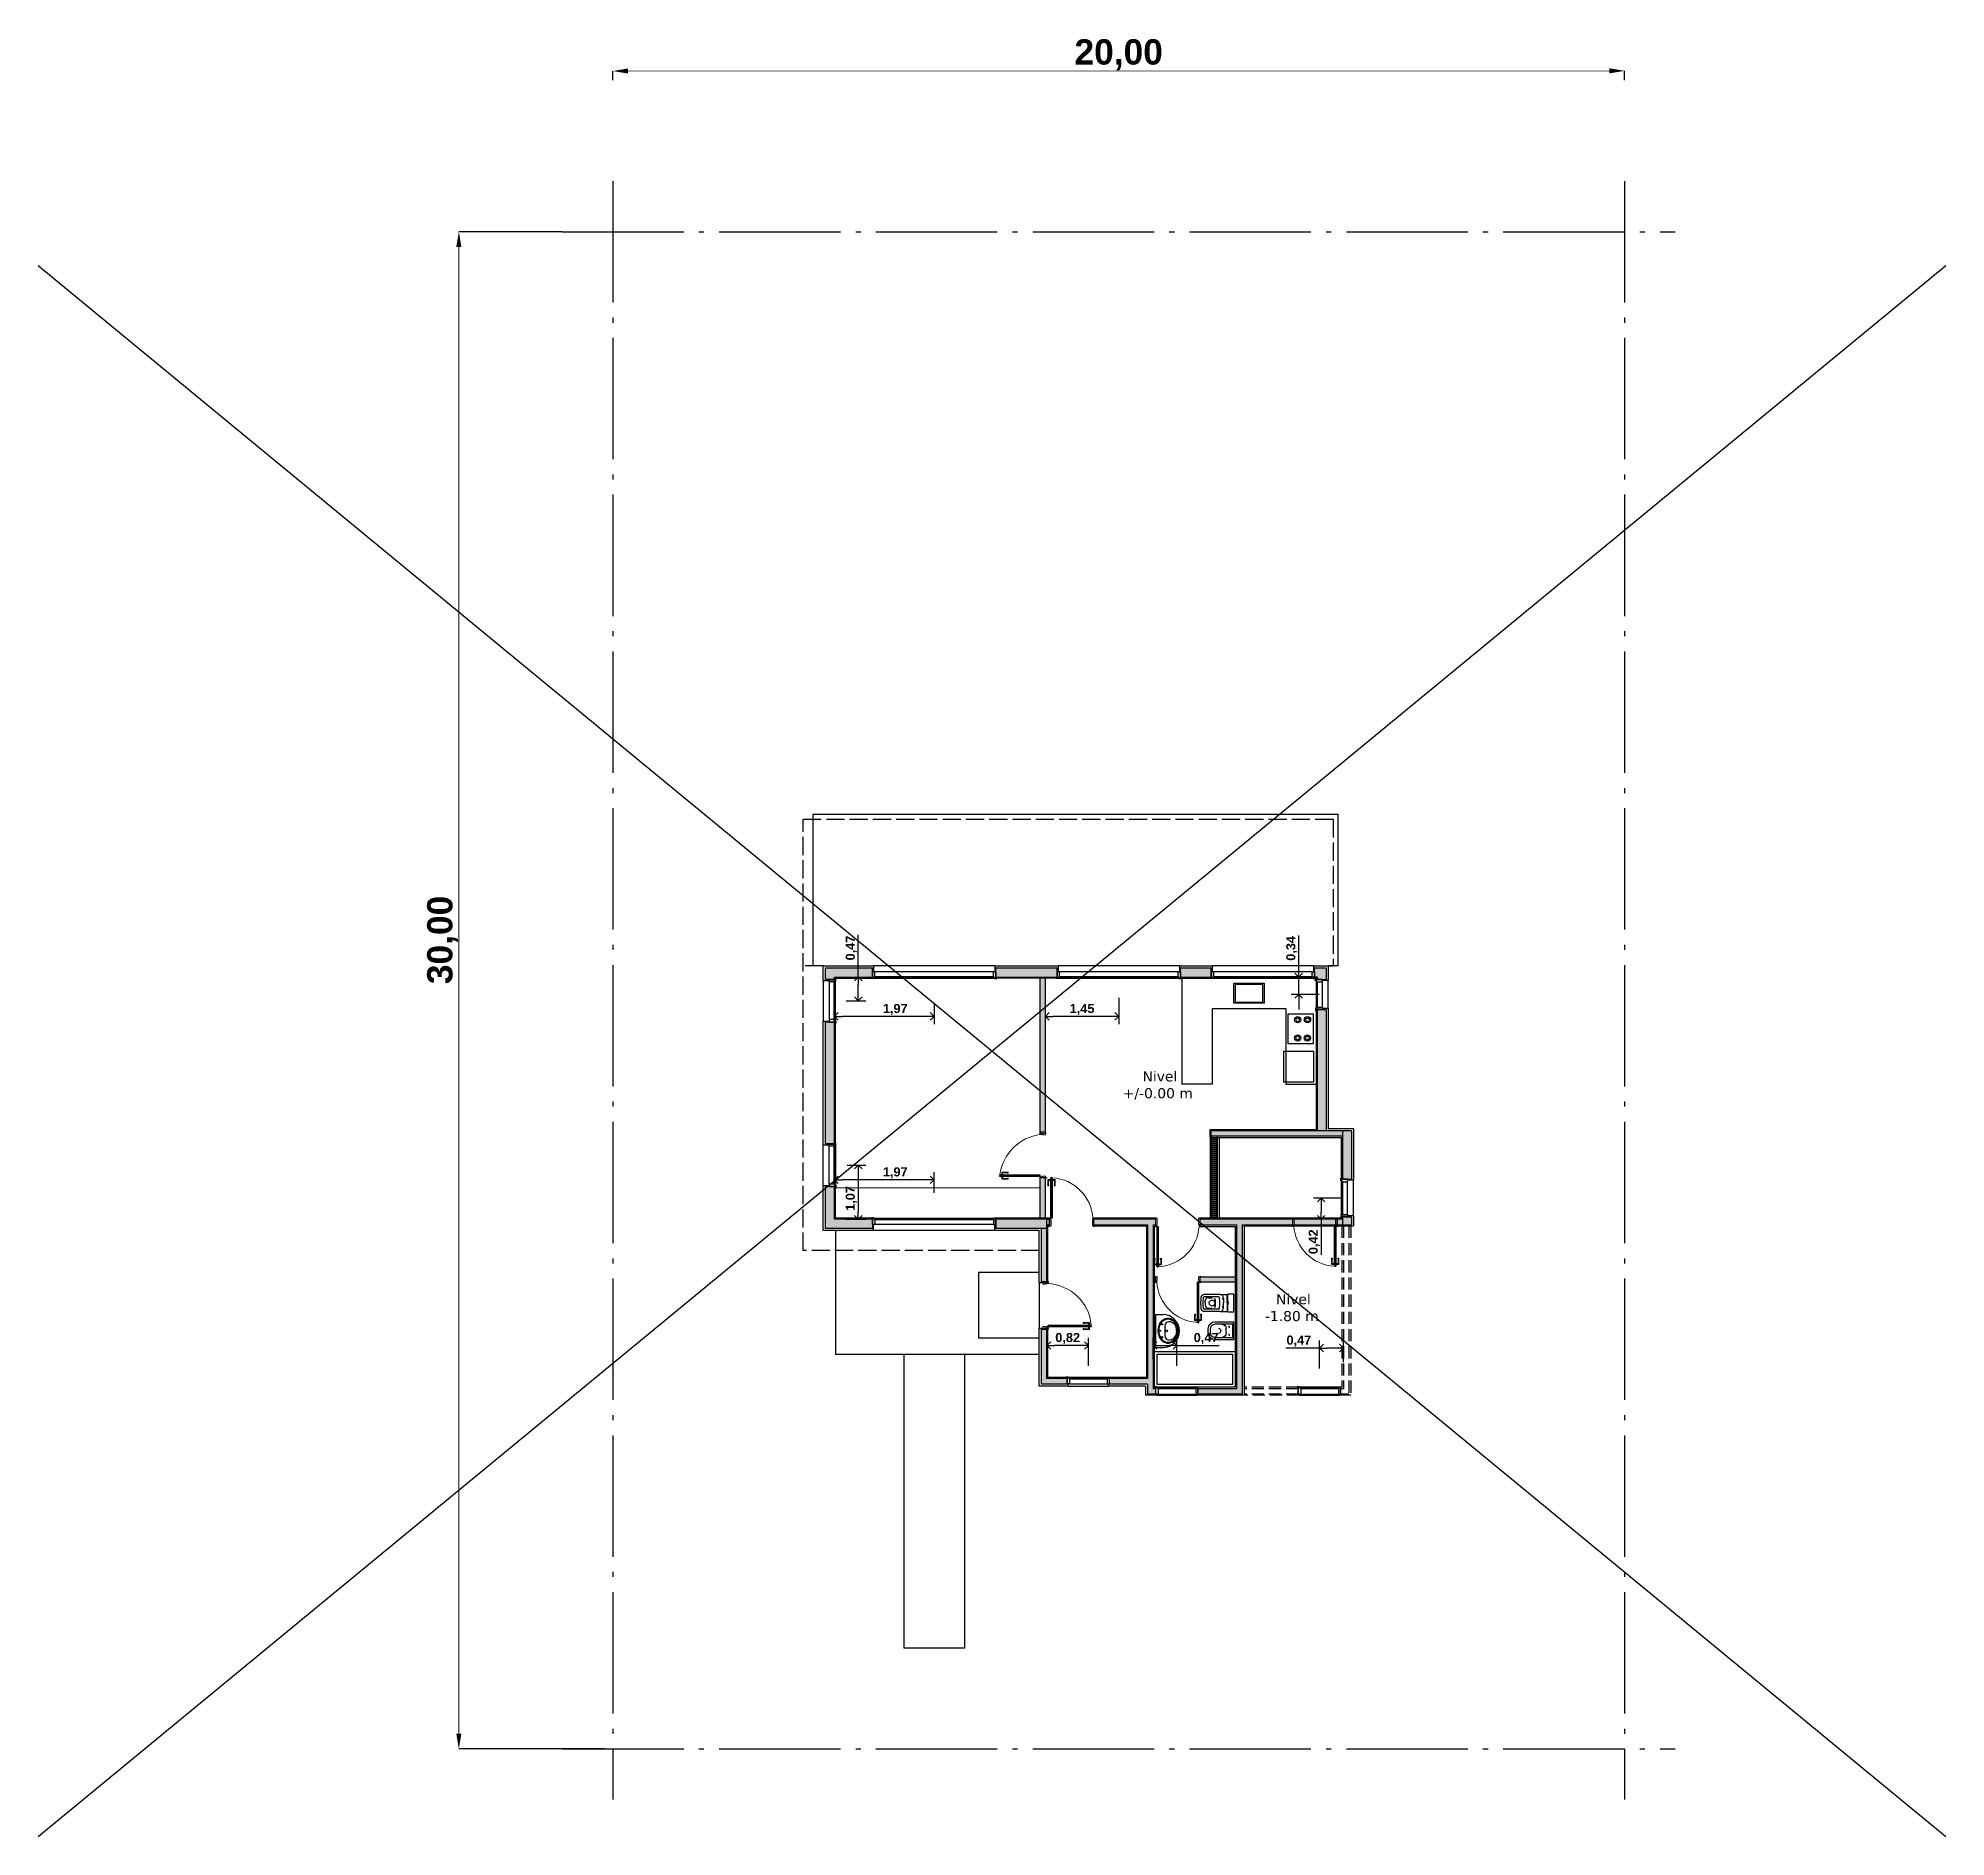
# Model space of a CAD drawing. Header units: millimetres. Extents: x 1416 to 3571, y 1446 to 1743.
# Drawn here: x 1416.4 to 1454.11, y 1478.36 to 1513.92 of the extents above; entities that cross this region are included whole.
import ezdxf

# ---------------------------------------------------------------- set-up
doc = ezdxf.new("R2010")
doc.units = ezdxf.units.MM
doc.header["$PDMODE"] = 3
doc.linetypes.add('ACAD_ISO02W100', pattern=[15, 12, -3])
doc.linetypes.add('ACAD_ISO04W100', pattern=[30, 24, -3, 0, -3])
for name, color, linetype in [('0-Límites', 2, 'Continuous'), ('2 - Pisos', 252, 'Continuous'), ('2-Muro 15', 160, 'Continuous'), ('2-Revoques', 7, 'Continuous'), ('2-Sanitarios', 86, 'Continuous'), ('3-Replanteo Carpinterías', 30, 'Continuous'), ('3-Ventanas', 7, 'Continuous')]:
    doc.layers.add(name, color=color, linetype=linetype)
for name, color, linetype, lineweight in [('2-Muro 20', 10, 'Continuous', 30), ('3-Puertas', 7, 'Continuous', 0), ('cotas', 104, 'Continuous', 18)]:
    doc.layers.add(name, color=color, linetype=linetype, lineweight=lineweight)
doc.layers.add('madera', color=7, linetype='Continuous', lineweight=18, true_color=0x997033)
doc.styles.add('SANSSERIFBOLD', font='sasb____.pfb')
doc.styles.get("Standard").update_dxf_attribs({"font": 'arial.ttf'})
doc.dimstyles.new('cota de flecha 1en100', dxfattribs={"dimtxt": 0.18, "dimasz": 0.15, "dimexe": 0.15, "dimexo": 0, "dimgap": 0.025, "dimtad": 1, "dimtxsty": 'SANSSERIFBOLD', "dimblk": 'OPEN90', "dimcen": 0.3, "dimadec": 0, "dimazin": 0, "dimtfac": 1, "dimtmove": 0, "dimatfit": 3, "dimldrblk": 'OPEN90', "dimfxl": 1, "dimarcsym": 0})
doc.dimstyles.new('ISO-25', dxfattribs={"dimtxt": 2.5, "dimasz": 2.5, "dimexe": 1.25, "dimexo": 0.625, "dimtad": 1, "dimtxsty": 'Standard', "dimcen": 2.5, "dimadec": 0, "dimazin": 0, "dimtfac": 1, "dimtmove": 0, "dimatfit": 3, "dimfxl": 1, "dimarcsym": 0})
pattern_1 = [(0, (-91.191726, 0), (0.009921875, 0.01984375), [0, -0.01984375])]

msp = doc.modelspace()

# ---------------------------------------------------------------- texts
at = {"layer": '2 - Pisos', "color": 7, "char_height": 0.2, "width": 8.94817, "attachment_point": 1}
for s, insert in [('\\pi4.1584;{\\fVerdana|b0|i0|c0|p34;Nivel \\P\\pi3.7681;+/-0.00 m}', (1434.075, 1493.492)), ('\\pi4.1584;{\\fVerdana|b0|i0|c0|p34;Nivel \\P\\pi3.9393;-1.80 m}', (1436.713, 1489.085))]:
    msp.add_mtext(s, dxfattribs=dict(at, insert=insert))

# ---------------------------------------------------------------- blocks, each defined once
blk = doc.blocks.new('*D79')
at = {"layer": 'cotas', "color": 0, "linetype": 'Continuous', "lineweight": -2}
for p, q in [((1427.764, 1513.086), (1427.763, 1513.269)), ((1447.764, 1513.086), (1447.763, 1513.273))]:
    blk.add_line(p, q, dxfattribs=at)
at = {"layer": 'cotas', "color": 0, "linetype": 'Continuous', "lineweight": 9}
blk.add_line((1447.463, 1513.273), (1428.063, 1513.269), dxfattribs=at)
at = {"layer": 'cotas', "color": 0, "linetype": 'Continuous'}
for points in [[(1428.063, 1513.319), (1428.064, 1513.219), (1427.763, 1513.269)], [(1447.463, 1513.323), (1447.464, 1513.223), (1447.763, 1513.273)]]:
    blk.add_solid(points, dxfattribs=at)
at = {"layer": 'Defpoints', "color": 0, "linetype": 'Continuous'}
for p in [(1427.763, 1513.269), (1427.764, 1513.086), (1447.764, 1513.086)]:
    blk.add_point(p, dxfattribs=at)
at = {"layer": 'cotas', "linetype": 'Continuous', "insert": (1437.763, 1513.591), "char_height": 0.5, "attachment_point": 5, "rotation": 0.0124, "style": 'SANSSERIFBOLD'}
blk.add_mtext('20,00', dxfattribs=at)
blk = doc.blocks.new('*D103')
at = {"layer": 'cotas', "color": 0, "linetype": 'Continuous', "lineweight": -2}
for p, q in [((1426.764, 1510.093), (1424.719, 1510.093)), ((1427.597, 1480.093), (1424.719, 1480.093))]:
    blk.add_line(p, q, dxfattribs=at)
at = {"layer": 'cotas', "color": 0, "linetype": 'Continuous', "lineweight": 9}
blk.add_line((1424.719, 1509.793), (1424.719, 1480.393), dxfattribs=at)
at = {"layer": 'cotas', "color": 0, "linetype": 'Continuous'}
for points in [[(1424.669, 1509.793), (1424.769, 1509.793), (1424.719, 1510.093)], [(1424.669, 1480.393), (1424.769, 1480.393), (1424.719, 1480.093)]]:
    blk.add_solid(points, dxfattribs=at)
at = {"layer": 'Defpoints', "color": 0, "linetype": 'Continuous'}
for p in [(1426.764, 1510.093), (1424.719, 1480.093), (1427.597, 1480.093)]:
    blk.add_point(p, dxfattribs=at)
at = {"layer": 'cotas', "linetype": 'Continuous', "insert": (1424.399, 1496.089), "char_height": 0.5, "attachment_point": 5, "rotation": 90, "style": 'SANSSERIFBOLD'}
blk.add_mtext('30,00', dxfattribs=at)
blk = doc.blocks.new('_Open90')
at = {"color": 0, "linetype": 'ByBlock', "lineweight": -2}
for p, q in [((0, 0), (-1, 0)), ((-0.5, 0.5), (0, 0)), ((0, 0), (-0.5, -0.5))]:
    blk.add_line(p, q, dxfattribs=at)
blk = doc.blocks.new('*D92')
at = {"layer": '3-Replanteo Carpinterías', "color": 0, "lineweight": -2}
for p, q in [((1432.614, 1495.356), (1432.614, 1496.187)), ((1432.396, 1495.356), (1432.764, 1495.356)), ((1432.373, 1494.886), (1432.764, 1494.886)), ((1432.614, 1495.036), (1432.614, 1495.206))]:
    blk.add_line(p, q, dxfattribs=at)
at = {"layer": 'Defpoints', "color": 0}
for p in [(1432.396, 1495.356), (1432.373, 1494.886), (1432.614, 1494.886)]:
    blk.add_point(p, dxfattribs=at)
at = {"layer": '3-Replanteo Carpinterías', "color": 0, "lineweight": -2, "xscale": 0.15, "yscale": 0.15, "zscale": 0.15}
for p, rotation in [((1432.614, 1495.356), 90), ((1432.614, 1494.886), 270)]:
    blk.add_blockref('_Open90', p, dxfattribs=dict(at, rotation=rotation))
at = {"layer": '3-Replanteo Carpinterías', "color": 0, "insert": (1432.477, 1495.929), "char_height": 0.18, "attachment_point": 5, "rotation": 90, "style": 'SANSSERIFBOLD'}
blk.add_mtext('0,47', dxfattribs=at)
blk = doc.blocks.new('*D93')
at = {"layer": '3-Replanteo Carpinterías', "color": 0, "lineweight": -2}
for p, q in [((1432.396, 1491.636), (1432.764, 1491.636)), ((1432.614, 1491.486), (1432.614, 1490.716)), ((1432.373, 1490.566), (1432.764, 1490.566))]:
    blk.add_line(p, q, dxfattribs=at)
at = {"layer": 'Defpoints', "color": 0}
for p in [(1432.396, 1491.636), (1432.373, 1490.566), (1432.614, 1490.566)]:
    blk.add_point(p, dxfattribs=at)
at = {"layer": '3-Replanteo Carpinterías', "color": 0, "lineweight": -2, "xscale": 0.15, "yscale": 0.15, "zscale": 0.15}
for p, rotation in [((1432.614, 1491.636), 90), ((1432.614, 1490.566), 270)]:
    blk.add_blockref('_Open90', p, dxfattribs=dict(at, rotation=rotation))
at = {"layer": '3-Replanteo Carpinterías', "color": 0, "insert": (1432.477, 1490.978), "char_height": 0.18, "attachment_point": 5, "rotation": 90, "style": 'SANSSERIFBOLD'}
blk.add_mtext('1,07', dxfattribs=at)
blk = doc.blocks.new('*D94')
at = {"layer": '3-Replanteo Carpinterías', "color": 0, "lineweight": -2}
for p, q in [((1432.144, 1494.361), (1432.144, 1494.726)), ((1433.964, 1494.576), (1432.294, 1494.576)), ((1434.114, 1494.83), (1434.114, 1494.426))]:
    blk.add_line(p, q, dxfattribs=at)
at = {"layer": 'Defpoints', "color": 0}
for p in [(1432.144, 1494.576), (1434.114, 1494.83), (1432.144, 1494.361)]:
    blk.add_point(p, dxfattribs=at)
at = {"layer": '3-Replanteo Carpinterías', "color": 0, "lineweight": -2, "xscale": 0.15, "yscale": 0.15, "zscale": 0.15, "rotation": 180}
blk.add_blockref('_Open90', (1432.144, 1494.576), dxfattribs=at)
at = {"layer": '3-Replanteo Carpinterías', "color": 0, "lineweight": -2, "xscale": 0.15, "yscale": 0.15, "zscale": 0.15}
blk.add_blockref('_Open90', (1434.114, 1494.576), dxfattribs=at)
at = {"layer": '3-Replanteo Carpinterías', "color": 0, "insert": (1433.346, 1494.713), "char_height": 0.18, "attachment_point": 5, "style": 'SANSSERIFBOLD'}
blk.add_mtext('1,97', dxfattribs=at)
blk = doc.blocks.new('*D95')
at = {"layer": '3-Replanteo Carpinterías', "color": 0, "lineweight": -2}
for p, q in [((1437.764, 1494.945), (1437.764, 1494.426)), ((1436.314, 1494.361), (1436.314, 1494.726)), ((1437.614, 1494.576), (1436.464, 1494.576))]:
    blk.add_line(p, q, dxfattribs=at)
at = {"layer": 'Defpoints', "color": 0}
for p in [(1437.764, 1494.945), (1436.314, 1494.576), (1436.314, 1494.361)]:
    blk.add_point(p, dxfattribs=at)
at = {"layer": '3-Replanteo Carpinterías', "color": 0, "lineweight": -2, "xscale": 0.15, "yscale": 0.15, "zscale": 0.15, "rotation": 180}
blk.add_blockref('_Open90', (1436.314, 1494.576), dxfattribs=at)
at = {"layer": '3-Replanteo Carpinterías', "color": 0, "lineweight": -2, "xscale": 0.15, "yscale": 0.15, "zscale": 0.15}
blk.add_blockref('_Open90', (1437.764, 1494.576), dxfattribs=at)
at = {"layer": '3-Replanteo Carpinterías', "color": 0, "insert": (1437.039, 1494.713), "char_height": 0.18, "attachment_point": 5, "style": 'SANSSERIFBOLD'}
blk.add_mtext('1,45', dxfattribs=at)
blk = doc.blocks.new('*D96')
at = {"layer": '3-Replanteo Carpinterías', "color": 0, "lineweight": -2}
for p, q in [((1432.144, 1491.561), (1432.144, 1491.196)), ((1434.114, 1491.092), (1434.114, 1491.496)), ((1433.964, 1491.346), (1432.294, 1491.346))]:
    blk.add_line(p, q, dxfattribs=at)
at = {"layer": 'Defpoints', "color": 0}
for p in [(1432.144, 1491.561), (1432.144, 1491.346), (1434.114, 1491.092)]:
    blk.add_point(p, dxfattribs=at)
at = {"layer": '3-Replanteo Carpinterías', "color": 0, "lineweight": -2, "xscale": 0.15, "yscale": 0.15, "zscale": 0.15, "rotation": 180}
blk.add_blockref('_Open90', (1432.144, 1491.346), dxfattribs=at)
at = {"layer": '3-Replanteo Carpinterías', "color": 0, "lineweight": -2, "xscale": 0.15, "yscale": 0.15, "zscale": 0.15}
blk.add_blockref('_Open90', (1434.114, 1491.346), dxfattribs=at)
at = {"layer": '3-Replanteo Carpinterías', "color": 0, "insert": (1433.346, 1491.483), "char_height": 0.18, "attachment_point": 5, "style": 'SANSSERIFBOLD'}
blk.add_mtext('1,97', dxfattribs=at)
blk = doc.blocks.new('*D97')
at = {"layer": '3-Replanteo Carpinterías', "color": 0, "lineweight": -2}
for p, q in [((1436.344, 1487.793), (1436.344, 1488.22)), ((1437.164, 1487.666), (1437.164, 1488.22)), ((1437.014, 1488.07), (1436.494, 1488.07))]:
    blk.add_line(p, q, dxfattribs=at)
at = {"layer": 'Defpoints', "color": 0}
for p in [(1436.344, 1488.07), (1436.344, 1487.793), (1437.164, 1487.666)]:
    blk.add_point(p, dxfattribs=at)
at = {"layer": '3-Replanteo Carpinterías', "color": 0, "lineweight": -2, "xscale": 0.15, "yscale": 0.15, "zscale": 0.15, "rotation": 180}
blk.add_blockref('_Open90', (1436.344, 1488.07), dxfattribs=at)
at = {"layer": '3-Replanteo Carpinterías', "color": 0, "lineweight": -2, "xscale": 0.15, "yscale": 0.15, "zscale": 0.15}
blk.add_blockref('_Open90', (1437.164, 1488.07), dxfattribs=at)
at = {"layer": '3-Replanteo Carpinterías', "color": 0, "insert": (1436.754, 1488.207), "char_height": 0.18, "attachment_point": 5, "style": 'SANSSERIFBOLD'}
blk.add_mtext('0,82', dxfattribs=at)
blk = doc.blocks.new('*D98')
at = {"layer": '3-Replanteo Carpinterías', "color": 0, "lineweight": -2}
for p, q in [((1438.444, 1487.793), (1438.444, 1488.22)), ((1438.914, 1487.666), (1438.914, 1488.22)), ((1438.594, 1488.07), (1438.764, 1488.07)), ((1438.914, 1488.07), (1439.749, 1488.07))]:
    blk.add_line(p, q, dxfattribs=at)
at = {"layer": 'Defpoints', "color": 0}
for p in [(1438.444, 1488.07), (1438.444, 1487.793), (1438.914, 1487.666)]:
    blk.add_point(p, dxfattribs=at)
at = {"layer": '3-Replanteo Carpinterías', "color": 0, "lineweight": -2, "xscale": 0.15, "yscale": 0.15, "zscale": 0.15, "rotation": 180}
blk.add_blockref('_Open90', (1438.444, 1488.07), dxfattribs=at)
at = {"layer": '3-Replanteo Carpinterías', "color": 0, "lineweight": -2, "xscale": 0.15, "yscale": 0.15, "zscale": 0.15}
blk.add_blockref('_Open90', (1438.914, 1488.07), dxfattribs=at)
at = {"layer": '3-Replanteo Carpinterías', "color": 0, "insert": (1439.491, 1488.207), "char_height": 0.18, "attachment_point": 5, "style": 'SANSSERIFBOLD'}
blk.add_mtext('0,47', dxfattribs=at)
blk = doc.blocks.new('*D99')
at = {"layer": '3-Replanteo Carpinterías', "color": 0, "lineweight": -2}
for p, q in [((1442.169, 1490.986), (1441.615, 1490.986)), ((1441.765, 1490.836), (1441.765, 1490.716)), ((1442.043, 1490.566), (1441.615, 1490.566)), ((1441.765, 1490.566), (1441.765, 1489.865))]:
    blk.add_line(p, q, dxfattribs=at)
at = {"layer": 'Defpoints', "color": 0}
for p in [(1442.169, 1490.986), (1441.765, 1490.566), (1442.043, 1490.566)]:
    blk.add_point(p, dxfattribs=at)
at = {"layer": '3-Replanteo Carpinterías', "color": 0, "lineweight": -2, "xscale": 0.15, "yscale": 0.15, "zscale": 0.15}
for p, rotation in [((1441.765, 1490.986), 90), ((1441.765, 1490.566), 270)]:
    blk.add_blockref('_Open90', p, dxfattribs=dict(at, rotation=rotation))
at = {"layer": '3-Replanteo Carpinterías', "color": 0, "insert": (1441.629, 1490.121), "char_height": 0.18, "attachment_point": 5, "rotation": 90, "style": 'SANSSERIFBOLD'}
blk.add_mtext('0,42', dxfattribs=at)
blk = doc.blocks.new('*D100')
at = {"layer": '3-Replanteo Carpinterías', "color": 0, "lineweight": -2}
for p, q in [((1441.322, 1495.506), (1441.322, 1496.179)), ((1441.684, 1495.356), (1441.172, 1495.356)), ((1441.322, 1495.011), (1441.322, 1495.356)), ((1441.727, 1495.011), (1441.172, 1495.011)), ((1441.322, 1494.861), (1441.322, 1494.711))]:
    blk.add_line(p, q, dxfattribs=at)
at = {"layer": 'Defpoints', "color": 0}
for p in [(1441.322, 1495.356), (1441.684, 1495.356), (1441.727, 1495.011)]:
    blk.add_point(p, dxfattribs=at)
at = {"layer": '3-Replanteo Carpinterías', "color": 0, "lineweight": -2, "xscale": 0.15, "yscale": 0.15, "zscale": 0.15}
for p, rotation in [((1441.322, 1495.356), 270), ((1441.322, 1495.011), 90)]:
    blk.add_blockref('_Open90', p, dxfattribs=dict(at, rotation=rotation))
at = {"layer": '3-Replanteo Carpinterías', "color": 0, "insert": (1441.185, 1495.922), "char_height": 0.18, "attachment_point": 5, "rotation": 90, "style": 'SANSSERIFBOLD'}
blk.add_mtext('0,34', dxfattribs=at)
blk = doc.blocks.new('i')
for p, q in [((1235.135, 1802.349), (1235.325, 1802.349)), ((1235.135, 1802.304), (1235.493, 1802.304)), ((1235.325, 1802.349), (1235.507, 1802.349)), ((1235.36, 1802.224), (1235.36, 1802.124)), ((1235.495, 1802.302), (1235.495, 1802.046)), ((1235.51, 1802.346), (1235.51, 1802.002)), ((1235.493, 1802.044), (1235.135, 1802.044)), ((1235.135, 1801.999), (1235.325, 1801.999)), ((1235.325, 1801.999), (1235.507, 1801.999))]:
    blk.add_line(p, q)
for centre in [(1235.42, 1802.254), (1235.42, 1802.094)]:
    blk.add_circle(centre, 0.0085)
for centre, radius, start, end in [((1235.382, 1802.174), 0.377, 168.5558, 191.4442), ((1235.135, 1802.224), 0.125, 90, 168.5558), ((1235.382, 1802.174), 0.332, 168.5558, 191.4442), ((1235.135, 1802.224), 0.08, 90, 168.5558), ((1235.198, 1802.171), 0.0578, 2.6193, 78.3941), ((1235.2, 1802.154), 0.075, 82.3942, 82.744), ((1235.28, 1802.224), 0.08, 0, 90), ((1235.493, 1802.302), 0.002, 0, 90), ((1235.507, 1802.346), 0.003, 0, 90), ((1235.135, 1802.124), 0.125, 191.4442, 270), ((1235.135, 1802.124), 0.08, 191.4442, 270), ((1235.198, 1802.177), 0.0578, 281.6059, 357.3807), ((1235.2, 1802.194), 0.075, 277.256, 277.6058), ((1235.28, 1802.124), 0.08, 270, 0), ((1235.493, 1802.046), 0.002, 270, 0), ((1235.507, 1802.002), 0.003, 270, 0)]:
    blk.add_arc(centre, radius, start, end)
blk = doc.blocks.new('*D74')
at = {"layer": '3-Replanteo Carpinterías', "color": 0, "lineweight": -2}
for p, q in [((1441.734, 1487.616), (1441.734, 1488.17)), ((1442.204, 1487.743), (1442.204, 1488.17)), ((1441.734, 1488.02), (1441.067, 1488.02)), ((1442.054, 1488.02), (1441.884, 1488.02))]:
    blk.add_line(p, q, dxfattribs=at)
at = {"layer": 'Defpoints', "color": 0}
for p in [(1442.204, 1488.02), (1442.204, 1487.743), (1441.734, 1487.616)]:
    blk.add_point(p, dxfattribs=at)
at = {"layer": '3-Replanteo Carpinterías', "color": 0, "lineweight": -2, "xscale": 0.15, "yscale": 0.15, "zscale": 0.15, "rotation": 180}
blk.add_blockref('_Open90', (1441.734, 1488.02), dxfattribs=at)
at = {"layer": '3-Replanteo Carpinterías', "color": 0, "lineweight": -2, "xscale": 0.15, "yscale": 0.15, "zscale": 0.15}
blk.add_blockref('_Open90', (1442.204, 1488.02), dxfattribs=at)
at = {"layer": '3-Replanteo Carpinterías', "color": 0, "insert": (1441.325, 1488.157), "char_height": 0.18, "attachment_point": 5, "style": 'SANSSERIFBOLD'}
blk.add_mtext('0,47', dxfattribs=at)

# ---------------------------------------------------------------- dimensions: what is measured, and where the dimension line sits
at = {"layer": '3-Replanteo Carpinterías'}
for base, p1, p2, angle, picture, middle in [((1432.614, 1494.886), (1432.396, 1495.356), (1432.373, 1494.886), 270, '*D92', (1432.614, 1495.929)), ((1441.321979838, 1495.355904115), (1441.726926754, 1495.010904115), (1441.683530109, 1495.355904115), 270, '*D100', (1441.321979838, 1495.921556613)), ((1436.314, 1494.576), (1437.764, 1494.945), (1436.314, 1494.361), 180, '*D95', (1437.039, 1494.576)), ((1432.144, 1494.576), (1434.114, 1494.83), (1432.144, 1494.361), 180, '*D94', (1433.346, 1494.576)), ((1432.144, 1491.346), (1434.114, 1491.092), (1432.144, 1491.561), 180, '*D96', (1433.346, 1491.346)), ((1432.614, 1490.566), (1432.396, 1491.636), (1432.373, 1490.566), 270, '*D93', (1432.614, 1490.978)), ((1441.765, 1490.566), (1442.169, 1490.986), (1442.043, 1490.566), 270, '*D99', (1441.765, 1490.121)), ((1436.344, 1488.07), (1437.164, 1487.666), (1436.344, 1487.793), 180, '*D97', (1436.754, 1488.07)), ((1438.444, 1488.07), (1438.914, 1487.666), (1438.444, 1487.793), 180, '*D98', (1439.491, 1488.07)), ((1442.204, 1488.02), (1441.734, 1487.616), (1442.204, 1487.743), 180, '*D74', (1441.325, 1488.02))]:
    dim = msp.add_linear_dim(base=base, p1=p1, p2=p2, angle=angle, dimstyle='cota de flecha 1en100', dxfattribs=at)
    dim.commit()
    dim.dimension.update_dxf_attribs({"geometry": picture, "text_midpoint": middle, "dimtype": 160})
at = {"layer": 'cotas', "linetype": 'Continuous'}
for base, p1, p2, angle, picture, middle in [((1427.763, 1513.269), (1447.764, 1513.086), (1427.764, 1513.086), 0.0124, '*D79', (1437.763, 1513.271)), ((1424.719, 1480.093), (1426.764, 1510.093), (1427.597, 1480.093), 90, '*D103', (1424.719, 1496.089))]:
    dim = msp.add_linear_dim(base=base, p1=p1, p2=p2, angle=angle, dimstyle='ISO-25', override={"dimtxt": 0.5, "dimasz": 0.3, "dimexe": 0, "dimexo": 0, "dimgap": 0.01, "dimzin": 0, "dimtxsty": 'SANSSERIFBOLD', "dimclrt": 256, "dimlwd": 9}, dxfattribs=at)
    dim.commit()
    dim.dimension.update_dxf_attribs({"geometry": picture, "text_midpoint": middle, "dimtype": 160})

# ---------------------------------------------------------------- hatches: boundary and pattern name
at = {"layer": '2-Muro 15'}
h = msp.add_hatch(dxfattribs=at)
h.set_pattern_fill('DOTS', color=256, scale=0.0125, style=0)
h.set_pattern_definition(pattern_1)
h.paths.add_polyline_path([(1442.184, 1492.316), (1441.864, 1492.316), (1441.684, 1492.316), (1439.584, 1492.316), (1439.584, 1492.206), (1442.184, 1492.206)])
h.paths.add_polyline_path([(1442.184, 1490.566), (1439.374, 1490.566), (1439.374, 1490.456), (1440.094, 1490.456), (1440.094, 1487.216), (1439.334, 1487.216), (1439.334, 1487.106), (1440.204, 1487.106), (1440.204, 1490.456), (1442.184, 1490.456)])
h.paths.add_polyline_path([(1438.494, 1490.566), (1437.274, 1490.566), (1437.274, 1490.456), (1438.334, 1490.456), (1438.334, 1487.416), (1437.584, 1487.416), (1437.584, 1487.306), (1438.334, 1487.306), (1438.334, 1487.106), (1438.494, 1487.106), (1438.494, 1487.216), (1438.444, 1487.216), (1438.444, 1490.456), (1438.494, 1490.456)])
h.paths.add_polyline_path([(1436.344, 1490.386), (1436.234, 1490.386), (1436.234, 1489.336), (1436.344, 1489.336)])
h.paths.add_polyline_path([(1436.394, 1490.566), (1436.344, 1490.566), (1436.344, 1490.456), (1436.394, 1490.456)])
h.paths.add_polyline_path([(1436.344, 1488.396), (1436.234, 1488.396), (1436.234, 1487.306), (1436.744, 1487.306), (1436.744, 1487.416), (1436.344, 1487.416)])
h = msp.add_hatch(dxfattribs=at)
h.set_pattern_fill('DOTS', color=256, scale=0.0125, style=0)
h.set_pattern_definition(pattern_1)
h.paths.add_polyline_path([(1439.708, 1492.186), (1439.598, 1492.186), (1439.598, 1490.586), (1439.708, 1490.586)])
at = {"layer": '2-Muro 20'}
h = msp.add_hatch(dxfattribs=at)
h.set_pattern_fill('DOTS', color=256, scale=0.0125, style=0)
h.set_pattern_definition(pattern_1)
h.paths.add_polyline_path([(1439.594, 1495.356), (1439.594, 1495.536), (1438.984, 1495.536), (1438.984, 1495.356)])
h.paths.add_polyline_path([(1441.864, 1495.536), (1441.634, 1495.536), (1441.634, 1495.356), (1441.684, 1495.356), (1441.684, 1495.306), (1441.864, 1495.306)])
h.paths.add_polyline_path([(1441.684, 1492.316), (1441.864, 1492.316), (1441.864, 1494.716), (1441.684, 1494.716)])
h.paths.add_polyline_path([(1442.364, 1492.316), (1442.184, 1492.316), (1442.184, 1491.356), (1442.364, 1491.356)])
h.paths.add_polyline_path([(1442.364, 1490.456), (1442.364, 1490.616), (1442.184, 1490.616), (1442.184, 1490.456)])
h.paths.add_polyline_path([(1431.964, 1492.056), (1432.144, 1492.056), (1432.144, 1494.466), (1431.964, 1494.466)])
h.paths.add_polyline_path([(1432.894, 1495.356), (1432.894, 1495.536), (1431.964, 1495.536), (1431.964, 1495.306), (1432.144, 1495.306), (1432.144, 1495.356)])
h.paths.add_polyline_path([(1435.334, 1495.536), (1435.334, 1495.356), (1436.544, 1495.356), (1436.544, 1495.536)])
h.paths.add_polyline_path([(1435.334, 1490.566), (1435.334, 1490.386), (1436.344, 1490.386), (1436.344, 1490.566)])
h.paths.add_polyline_path([(1432.894, 1490.386), (1432.894, 1490.566), (1432.144, 1490.566), (1432.144, 1491.216), (1431.964, 1491.216), (1431.964, 1490.386)])
at = {"layer": '2-Revoques'}
h = msp.add_hatch(dxfattribs=at)
h.set_pattern_fill('DOTS', color=256, scale=0.0125, style=0)
h.set_pattern_definition(pattern_1)
h.paths.add_polyline_path([(1439.374, 1489.426), (1439.374, 1489.403), (1439.374, 1489.326), (1440.064, 1489.326), (1440.064, 1489.426)])
h.paths.add_polyline_path([(1436.214, 1490.586), (1436.314, 1490.586), (1436.314, 1491.386), (1436.214, 1491.386)])
h.paths.add_polyline_path([(1436.314, 1495.336), (1436.214, 1495.336), (1436.214, 1492.286), (1436.314, 1492.286)])
h.paths.add_polyline_path([(1438.494, 1489.426), (1438.474, 1489.426), (1438.474, 1489.326), (1438.494, 1489.326), (1438.494, 1489.348)])
at = {"layer": '3-Puertas'}
h = msp.add_hatch(dxfattribs=at)
h.set_pattern_fill('CORK', color=252, scale=0.003, angle=855, style=0)
h.set_pattern_definition([(135, (1552.006792, 1369.808125), (-0.0067351921, -0.0067351921), []), (270, (1552.006792, 1369.81486), (0.02694078, -1e-17), [0.01347039, -0.01347039]), (270, (1552.005108, 1369.816544), (0.02694078, -1e-17), [0.01347039, -0.01347039]), (270, (1552.003424, 1369.818228), (0.02694078, -1e-17), [0.01347039, -0.01347039])])
h.paths.add_polyline_path([(1435.414, 1491.444), (1436.214, 1491.444), (1436.214, 1491.411), (1435.414, 1491.411)])
h = msp.add_hatch(dxfattribs=at)
h.set_pattern_fill('CORK', color=252, scale=0.003, angle=765, style=0)
h.set_pattern_definition([(45, (1314.815751, 1374.792643), (-0.0067351921, 0.0067351921), []), (180, (1314.822486, 1374.792643), (-1e-17, -0.02694078), [0.01347039, -0.01347039]), (180, (1314.82417, 1374.794326), (-1e-17, -0.02694078), [0.01347039, -0.01347039]), (180, (1314.825854, 1374.79601), (-1e-17, -0.02694078), [0.01347039, -0.01347039])])
h.paths.add_polyline_path([(1436.452, 1491.386), (1436.452, 1490.586), (1436.418, 1490.586), (1436.418, 1491.386)])
h = msp.add_hatch(dxfattribs=at)
h.set_pattern_fill('CORK', color=252, scale=0.003, angle=765, style=0)
h.set_pattern_definition([(315, (1316.915751, 1606.219166), (-0.0067351921, -0.0067351921), []), (180, (1316.922486, 1606.219166), (-1e-17, 0.02694078), [0.01347039, -0.01347039]), (180, (1316.92417, 1606.217482), (-1e-17, 0.02694078), [0.01347039, -0.01347039]), (180, (1316.925854, 1606.215798), (-1e-17, 0.02694078), [0.01347039, -0.01347039])])
h.paths.add_polyline_path([(1438.552, 1489.626), (1438.552, 1490.426), (1438.518, 1490.426), (1438.518, 1489.626)])
h = msp.add_hatch(dxfattribs=at)
h.set_pattern_fill('CORK', color=252, scale=0.003, angle=765, style=0)
h.set_pattern_definition([(225, (1563.661309, 1606.229166), (0.0067351921, -0.0067351921), []), (7e-15, (1563.654574, 1606.229166), (1e-17, 0.02694078), [0.01347039, -0.01347039]), (7e-15, (1563.65289, 1606.227482), (1e-17, 0.02694078), [0.01347039, -0.01347039]), (7e-15, (1563.651206, 1606.225798), (1e-17, 0.02694078), [0.01347039, -0.01347039])])
h.paths.add_polyline_path([(1442.025, 1489.636), (1442.025, 1490.436), (1442.059, 1490.436), (1442.059, 1489.636)])
h = msp.add_hatch(dxfattribs=at)
h.set_pattern_fill('CORK', color=252, scale=0.003, angle=765, style=0)
h.set_pattern_definition([(225, (1560.951309, 1605.119166), (0.0067351921, -0.0067351921), []), (7e-15, (1560.944574, 1605.119166), (1e-17, 0.02694078), [0.01347039, -0.01347039]), (7e-15, (1560.94289, 1605.117482), (1e-17, 0.02694078), [0.01347039, -0.01347039]), (7e-15, (1560.941206, 1605.115798), (1e-17, 0.02694078), [0.01347039, -0.01347039])])
h.paths.add_polyline_path([(1439.315, 1488.526), (1439.315, 1489.326), (1439.349, 1489.326), (1439.349, 1488.526)])
h = msp.add_hatch(dxfattribs=at)
h.set_pattern_fill('CORK', color=252, scale=0.003, angle=675, style=0)
h.set_pattern_definition([(45, (1320.470269, 1366.838125), (0.0067351921, -0.0067351921), []), (270, (1320.470269, 1366.84486), (-0.02694078, -1e-17), [0.01347039, -0.01347039]), (270, (1320.471952, 1366.846544), (-0.02694078, -1e-17), [0.01347039, -0.01347039]), (270, (1320.473636, 1366.848228), (-0.02694078, -1e-17), [0.01347039, -0.01347039])])
h.paths.add_polyline_path([(1437.22, 1488.474), (1436.363, 1488.474), (1436.363, 1488.441), (1437.22, 1488.441)])

# ---------------------------------------------------------------- linework, layer by layer
at = {"color": 2, "linetype": 'ACAD_ISO02W100', "ltscale": 0.03}
for p, q in [((1431.524, 1489.946), (1431.524, 1498.476)), ((1431.524, 1498.476), (1442.004, 1498.476)), ((1442.004, 1498.476), (1442.004, 1495.576)), ((1431.924, 1495.576), (1431.524, 1495.576)), ((1436.194, 1489.946), (1431.524, 1489.946))]:
    msp.add_line(p, q, dxfattribs=at)
at = {"color": 2}
msp.add_line((1441.904, 1495.576), (1442.004, 1495.576), dxfattribs=at)
at = {"layer": '0-Límites', "linetype": 'ACAD_ISO04W100', "ltscale": 0.1}
for p, q in [((1427.764, 1511.093), (1427.764, 1479.093)), ((1447.764, 1511.093), (1447.764, 1479.093)), ((1426.764, 1510.093), (1448.764, 1510.093)), ((1426.764, 1480.093), (1448.764, 1480.093))]:
    msp.add_line(p, q, dxfattribs=at)
at = {"layer": '2 - Pisos'}
for p, q in [((1431.724, 1495.576), (1431.724, 1498.576)), ((1431.724, 1498.576), (1442.104, 1498.576)), ((1442.104, 1495.576), (1442.104, 1498.576)), ((1431.924, 1495.576), (1431.724, 1495.576)), ((1442.104, 1495.576), (1441.904, 1495.576)), ((1432.164, 1490.346), (1432.164, 1487.896)), ((1436.194, 1489.516), (1434.994, 1489.516)), ((1434.994, 1489.516), (1434.994, 1488.216)), ((1436.194, 1489.316), (1436.194, 1488.416)), ((1436.194, 1488.216), (1434.994, 1488.216)), ((1432.164, 1487.896), (1436.194, 1487.896)), ((1433.514, 1487.896), (1433.514, 1482.086)), ((1434.714, 1487.896), (1434.714, 1482.086)), ((1434.714, 1482.086), (1433.514, 1482.086))]:
    msp.add_line(p, q, dxfattribs=at)
at = {"layer": '2-Muro 15'}
for p, q in [((1441.684, 1492.316), (1439.584, 1492.316)), ((1439.584, 1492.316), (1439.584, 1492.206)), ((1442.184, 1492.316), (1441.864, 1492.316)), ((1442.184, 1492.206), (1439.584, 1492.206)), ((1439.598, 1492.206), (1439.598, 1490.586)), ((1439.708, 1492.206), (1439.708, 1490.586)), ((1436.234, 1489.336), (1436.234, 1490.386)), ((1436.344, 1490.566), (1436.394, 1490.566)), ((1436.394, 1490.456), (1436.344, 1490.456)), ((1436.344, 1489.336), (1436.344, 1490.386)), ((1436.394, 1490.566), (1436.394, 1490.456)), ((1438.494, 1490.566), (1437.274, 1490.566)), ((1437.274, 1490.456), (1437.274, 1490.566)), ((1437.274, 1490.456), (1438.334, 1490.456)), ((1438.334, 1490.456), (1438.334, 1487.416)), ((1438.444, 1490.456), (1438.494, 1490.456)), ((1438.444, 1490.456), (1438.444, 1487.216)), ((1438.494, 1490.456), (1438.494, 1490.566)), ((1442.184, 1490.566), (1439.374, 1490.566)), ((1439.374, 1490.456), (1439.374, 1490.566)), ((1439.374, 1490.456), (1440.094, 1490.456)), ((1440.094, 1490.456), (1440.094, 1487.216)), ((1440.204, 1490.456), (1442.184, 1490.456)), ((1440.204, 1490.456), (1440.204, 1487.106)), ((1441.204, 1490.466), (1441.204, 1490.566)), ((1442.084, 1490.566), (1442.084, 1490.456)), ((1442.084, 1490.466), (1442.084, 1490.566)), ((1436.234, 1489.336), (1436.344, 1489.336)), ((1436.234, 1487.306), (1436.234, 1488.396)), ((1436.234, 1488.396), (1436.344, 1488.396)), ((1436.344, 1487.416), (1436.344, 1488.396)), ((1436.744, 1487.416), (1436.344, 1487.416)), ((1436.744, 1487.306), (1436.744, 1487.416)), ((1436.744, 1487.316), (1436.744, 1487.416)), ((1438.334, 1487.416), (1437.584, 1487.416)), ((1437.584, 1487.306), (1437.584, 1487.416)), ((1437.584, 1487.316), (1437.584, 1487.416)), ((1436.744, 1487.306), (1436.234, 1487.306)), ((1438.334, 1487.306), (1437.584, 1487.306)), ((1438.334, 1487.306), (1438.334, 1487.106)), ((1438.494, 1487.106), (1438.334, 1487.106)), ((1438.494, 1487.216), (1438.444, 1487.216)), ((1438.494, 1487.106), (1438.494, 1487.216)), ((1440.094, 1487.216), (1439.334, 1487.216)), ((1439.334, 1487.106), (1439.334, 1487.216)), ((1440.204, 1487.106), (1439.334, 1487.106)), ((1441.314, 1487.106), (1441.314, 1487.216)), ((1442.154, 1487.106), (1442.154, 1487.216))]:
    msp.add_line(p, q, dxfattribs=at)
at = {"layer": '2-Muro 15', "linetype": 'ACAD_ISO02W100', "ltscale": 0.02}
for p, q in [((1442.204, 1490.436), (1442.204, 1487.216)), ((1442.314, 1490.436), (1442.314, 1487.106)), ((1441.314, 1487.216), (1440.244, 1487.216)), ((1441.314, 1487.106), (1440.244, 1487.106)), ((1442.204, 1487.216), (1442.154, 1487.216)), ((1442.314, 1487.106), (1442.154, 1487.106))]:
    msp.add_line(p, q, dxfattribs=at)
at = {"layer": '2-Muro 20'}
for p, q in [((1431.964, 1495.536), (1432.894, 1495.536)), ((1431.964, 1495.306), (1431.964, 1495.536)), ((1432.144, 1495.306), (1431.964, 1495.306)), ((1432.144, 1495.356), (1432.894, 1495.356)), ((1432.144, 1495.306), (1432.144, 1495.356)), ((1432.894, 1495.356), (1432.894, 1495.536)), ((1435.334, 1495.536), (1436.544, 1495.536)), ((1435.334, 1495.356), (1435.334, 1495.536)), ((1435.334, 1495.356), (1436.544, 1495.356)), ((1436.544, 1495.356), (1436.544, 1495.536)), ((1436.544, 1495.356), (1436.544, 1495.536)), ((1438.984, 1495.536), (1439.594, 1495.536)), ((1438.984, 1495.356), (1438.984, 1495.536)), ((1438.984, 1495.356), (1438.984, 1495.536)), ((1438.984, 1495.356), (1439.594, 1495.356)), ((1439.594, 1495.356), (1439.594, 1495.536)), ((1441.634, 1495.536), (1441.864, 1495.536)), ((1441.634, 1495.356), (1441.634, 1495.536)), ((1441.634, 1495.356), (1441.684, 1495.356)), ((1441.684, 1495.356), (1441.684, 1495.306)), ((1441.684, 1495.306), (1441.864, 1495.306)), ((1441.864, 1495.536), (1441.864, 1495.306)), ((1441.684, 1494.716), (1441.684, 1492.316)), ((1441.684, 1494.716), (1441.864, 1494.716)), ((1441.864, 1494.716), (1441.864, 1492.316)), ((1431.964, 1492.056), (1431.964, 1494.466)), ((1432.144, 1494.466), (1431.964, 1494.466)), ((1432.144, 1492.056), (1432.144, 1494.466)), ((1441.864, 1492.316), (1441.684, 1492.316)), ((1442.184, 1492.316), (1442.184, 1491.356)), ((1442.364, 1492.316), (1442.184, 1492.316)), ((1442.364, 1492.316), (1442.364, 1491.356)), ((1432.144, 1492.056), (1431.964, 1492.056)), ((1431.964, 1490.386), (1431.964, 1491.216)), ((1432.144, 1491.216), (1431.964, 1491.216)), ((1432.144, 1490.566), (1432.144, 1491.216)), ((1442.184, 1491.356), (1442.364, 1491.356)), ((1432.894, 1490.386), (1431.964, 1490.386)), ((1432.894, 1490.566), (1432.144, 1490.566)), ((1432.894, 1490.566), (1432.894, 1490.386)), ((1436.344, 1490.566), (1435.334, 1490.566)), ((1435.334, 1490.566), (1435.334, 1490.386)), ((1436.344, 1490.386), (1435.334, 1490.386)), ((1436.344, 1490.386), (1436.344, 1490.566)), ((1442.184, 1490.616), (1442.184, 1490.456)), ((1442.184, 1490.616), (1442.364, 1490.616)), ((1442.184, 1490.456), (1442.364, 1490.456)), ((1442.364, 1490.616), (1442.364, 1490.456))]:
    msp.add_line(p, q, dxfattribs=at)
at = {"layer": '2-Revoques'}
for p, q in [((1431.924, 1495.576), (1432.914, 1495.576)), ((1431.924, 1495.286), (1431.924, 1495.576)), ((1432.164, 1495.336), (1432.894, 1495.336)), ((1432.164, 1495.306), (1432.164, 1495.336)), ((1435.314, 1495.576), (1436.564, 1495.576)), ((1436.214, 1492.286), (1436.214, 1495.336)), ((1436.314, 1492.286), (1436.314, 1495.336)), ((1438.964, 1495.576), (1439.614, 1495.576)), ((1441.614, 1495.576), (1441.904, 1495.576)), ((1441.634, 1495.336), (1441.664, 1495.336)), ((1441.664, 1495.336), (1441.664, 1495.306)), ((1441.904, 1495.576), (1441.904, 1495.286)), ((1441.664, 1494.716), (1441.664, 1492.336)), ((1441.904, 1494.736), (1441.904, 1492.356)), ((1431.924, 1492.036), (1431.924, 1494.486)), ((1432.164, 1492.036), (1432.164, 1494.466)), ((1436.314, 1492.286), (1436.214, 1492.286)), ((1441.664, 1492.336), (1439.564, 1492.336)), ((1439.564, 1492.336), (1439.564, 1492.186)), ((1442.404, 1492.356), (1441.904, 1492.356)), ((1442.404, 1492.356), (1442.404, 1491.336)), ((1439.564, 1492.186), (1442.164, 1492.186)), ((1439.568, 1492.176), (1439.568, 1490.586)), ((1439.748, 1492.186), (1439.748, 1490.586)), ((1442.164, 1492.186), (1442.164, 1491.356)), ((1431.924, 1490.346), (1431.924, 1491.236)), ((1432.164, 1490.586), (1432.164, 1491.236)), ((1436.214, 1490.586), (1436.214, 1491.386)), ((1436.314, 1491.386), (1436.214, 1491.386)), ((1436.314, 1490.586), (1436.314, 1491.386)), ((1432.914, 1490.346), (1431.924, 1490.346)), ((1432.894, 1490.586), (1432.164, 1490.586)), ((1436.194, 1490.346), (1435.314, 1490.346)), ((1436.394, 1490.586), (1435.334, 1490.586)), ((1436.194, 1489.316), (1436.194, 1490.346)), ((1436.364, 1489.316), (1436.364, 1490.436)), ((1436.364, 1490.436), (1436.394, 1490.436)), ((1436.394, 1490.436), (1436.394, 1490.586)), ((1438.494, 1490.586), (1437.274, 1490.586)), ((1437.274, 1490.436), (1437.274, 1490.586)), ((1437.274, 1490.436), (1438.314, 1490.436)), ((1438.314, 1490.436), (1438.314, 1487.436)), ((1438.474, 1490.426), (1438.494, 1490.426)), ((1438.474, 1487.246), (1438.474, 1490.426)), ((1438.494, 1490.426), (1438.494, 1490.586)), ((1442.164, 1490.586), (1439.374, 1490.586)), ((1439.374, 1490.426), (1439.374, 1490.586)), ((1439.374, 1490.426), (1440.064, 1490.426)), ((1440.064, 1490.426), (1440.064, 1487.246)), ((1440.244, 1490.436), (1440.244, 1487.086)), ((1440.244, 1490.436), (1442.404, 1490.436)), ((1441.204, 1490.436), (1441.204, 1490.586)), ((1442.084, 1490.436), (1442.084, 1490.586)), ((1442.164, 1490.616), (1442.164, 1490.586)), ((1442.404, 1490.636), (1442.404, 1490.436)), ((1436.194, 1489.316), (1436.364, 1489.316)), ((1438.474, 1489.426), (1438.494, 1489.426)), ((1438.474, 1489.326), (1438.494, 1489.326)), ((1438.494, 1489.326), (1438.494, 1489.426)), ((1439.374, 1489.426), (1440.064, 1489.426)), ((1439.374, 1489.326), (1439.374, 1489.426)), ((1439.374, 1489.326), (1440.064, 1489.326)), ((1436.194, 1487.266), (1436.194, 1488.416)), ((1436.194, 1488.416), (1436.364, 1488.416)), ((1436.364, 1487.436), (1436.364, 1488.416)), ((1436.744, 1487.436), (1436.364, 1487.436)), ((1438.314, 1487.436), (1437.584, 1487.436)), ((1436.764, 1487.266), (1436.194, 1487.266)), ((1438.294, 1487.266), (1437.564, 1487.266)), ((1438.294, 1487.266), (1438.294, 1487.086)), ((1438.514, 1487.086), (1438.294, 1487.086)), ((1438.494, 1487.246), (1438.474, 1487.246)), ((1440.244, 1487.086), (1439.314, 1487.086)), ((1440.064, 1487.246), (1439.334, 1487.246)), ((1441.314, 1487.246), (1441.294, 1487.246))]:
    msp.add_line(p, q, dxfattribs=at)
at = {"layer": '2-Revoques', "linetype": 'ACAD_ISO02W100', "ltscale": 0.02}
for p, q in [((1442.174, 1490.436), (1442.174, 1487.246)), ((1442.354, 1490.436), (1442.354, 1487.086)), ((1441.314, 1487.246), (1440.244, 1487.246)), ((1441.334, 1487.086), (1440.244, 1487.086)), ((1442.354, 1487.086), (1442.134, 1487.086)), ((1442.174, 1487.246), (1442.154, 1487.246))]:
    msp.add_line(p, q, dxfattribs=at)
at = {"layer": '2-Revoques'}
for points in [[(1431.924, 1495.286), (1432.039, 1495.286), (1432.039, 1495.306), (1432.164, 1495.306)], [(1432.914, 1495.576), (1432.914, 1495.461), (1432.894, 1495.461), (1432.894, 1495.335)], [(1435.314, 1495.576), (1435.314, 1495.461), (1435.334, 1495.461), (1435.334, 1495.335)], [(1436.564, 1495.576), (1436.564, 1495.461), (1436.544, 1495.461), (1436.544, 1495.335), (1435.334, 1495.336)], [(1438.964, 1495.576), (1438.964, 1495.461), (1438.984, 1495.461), (1438.984, 1495.336), (1439.594, 1495.336)], [(1439.614, 1495.576), (1439.614, 1495.461), (1439.594, 1495.461), (1439.594, 1495.335)], [(1441.614, 1495.576), (1441.614, 1495.461), (1441.634, 1495.461), (1441.634, 1495.335)], [(1441.904, 1495.286), (1441.789, 1495.286), (1441.789, 1495.306), (1441.664, 1495.306)], [(1441.904, 1494.736), (1441.789, 1494.736), (1441.789, 1494.716), (1441.663, 1494.716)], [(1431.924, 1494.486), (1432.039, 1494.486), (1432.039, 1494.466), (1432.164, 1494.466)], [(1431.924, 1492.036), (1432.039, 1492.036), (1432.039, 1492.056), (1432.164, 1492.056)], [(1431.924, 1491.236), (1432.039, 1491.236), (1432.039, 1491.216), (1432.164, 1491.216)], [(1442.404, 1491.336), (1442.289, 1491.336), (1442.289, 1491.356), (1442.164, 1491.356)], [(1432.914, 1490.346), (1432.914, 1490.461), (1432.894, 1490.461), (1432.894, 1490.586)], [(1435.314, 1490.346), (1435.314, 1490.461), (1435.334, 1490.461), (1435.334, 1490.586)], [(1442.404, 1490.636), (1442.289, 1490.636), (1442.289, 1490.616), (1442.164, 1490.616)], [(1436.764, 1487.266), (1436.764, 1487.311), (1436.744, 1487.311), (1436.744, 1487.436)], [(1437.564, 1487.266), (1437.564, 1487.311), (1437.584, 1487.311), (1437.584, 1487.436)], [(1438.514, 1487.086), (1438.514, 1487.111), (1438.494, 1487.111), (1438.494, 1487.246)], [(1439.314, 1487.086), (1439.314, 1487.111), (1439.334, 1487.111), (1439.334, 1487.246)], [(1441.334, 1487.086), (1441.334, 1487.111), (1441.314, 1487.111), (1441.314, 1487.246)], [(1442.134, 1487.086), (1442.134, 1487.111), (1442.154, 1487.111), (1442.154, 1487.246)]]:
    msp.add_lwpolyline(points, dxfattribs=at)
at = {"layer": '2-Sanitarios'}
for p, q in [((1454.114, 1478.355), (1416.403, 1509.415)), ((1454.114, 1509.415), (1416.403, 1478.355)), ((1439.014, 1495.336), (1439.014, 1493.236)), ((1439.614, 1494.736), (1441.064, 1494.736)), ((1439.614, 1494.736), (1439.614, 1493.236)), ((1441.064, 1494.736), (1441.064, 1493.236)), ((1439.614, 1493.236), (1439.014, 1493.236)), ((1441.064, 1493.236), (1441.664, 1493.236)), ((1439.766, 1489.078), (1439.455, 1489.078)), ((1439.734, 1489.033), (1439.455, 1489.033)), ((1439.473, 1488.911), (1439.473, 1488.951)), ((1439.473, 1488.911), (1439.473, 1488.871)), ((1439.538, 1489.015), (1439.61, 1489.015)), ((1439.766, 1489.078), (1439.898, 1489.078)), ((1439.836, 1489.008), (1439.836, 1488.911)), ((1439.836, 1488.814), (1439.836, 1488.911)), ((1439.906, 1488.911), (1439.906, 1489.07)), ((1439.906, 1488.911), (1439.906, 1488.752)), ((1438.489, 1488.682), (1438.489, 1488.032)), ((1438.489, 1488.682), (1438.639, 1488.682)), ((1438.675, 1488.461), (1438.675, 1488.261)), ((1439.734, 1488.789), (1439.455, 1488.789)), ((1439.766, 1488.744), (1439.455, 1488.744)), ((1439.538, 1488.807), (1439.61, 1488.807)), ((1439.766, 1488.744), (1439.898, 1488.744)), ((1440.064, 1487.946), (1438.474, 1487.946)), ((1438.489, 1488.032), (1438.639, 1488.032))]:
    msp.add_line(p, q, dxfattribs=at)
for points in [[(1440.039, 1495.236), (1440.639, 1495.236), (1440.639, 1494.836), (1440.039, 1494.836)], [(1440.614, 1495.211), (1440.064, 1495.211), (1440.064, 1494.861), (1440.614, 1494.861)], [(1441.114, 1494.625), (1441.605, 1494.625), (1441.605, 1494.036), (1441.114, 1494.036)], [(1441.619, 1493.886), (1441.019, 1493.886), (1441.019, 1493.286), (1441.619, 1493.286)], [(1439.916, 1489.088), (1439.916, 1488.734), (1440.036, 1488.734), (1440.036, 1489.088)], [(1438.524, 1487.896), (1440.014, 1487.896), (1440.014, 1487.296), (1438.524, 1487.296)]]:
    msp.add_lwpolyline(points, close=True, dxfattribs=at)
for points in [[(1439.818, 1488.983, -0.120573), (1439.816, 1488.984, -0.105064), (1439.813, 1488.985, -0.088664), (1439.812, 1488.988, -0.079761), (1439.812, 1488.991, -0.079761), (1439.812, 1488.994, -0.088664), (1439.813, 1488.996, -0.105064), (1439.816, 1488.998, -0.120573), (1439.818, 1488.998, -0.120573)], [(1439.818, 1488.839, 0.120573), (1439.816, 1488.838, 0.105064), (1439.813, 1488.836, 0.088664), (1439.812, 1488.834, 0.079761), (1439.812, 1488.831, 0.079761), (1439.812, 1488.828, 0.088664), (1439.813, 1488.826, 0.105064), (1439.816, 1488.824, 0.120573), (1439.818, 1488.823, 0.120573)], [(1439.818, 1488.998, -0.135765), (1439.82, 1488.998, -0.106933), (1439.821, 1488.996, -0.081683), (1439.823, 1488.994, -0.069843), (1439.823, 1488.991, -0.069843), (1439.823, 1488.988, -0.081683), (1439.821, 1488.985, -0.106933), (1439.82, 1488.984, -0.135765), (1439.818, 1488.983, -0.135765)], [(1439.818, 1488.823, 0.135765), (1439.82, 1488.824, 0.106933), (1439.821, 1488.826, 0.081683), (1439.823, 1488.828, 0.069843), (1439.823, 1488.831, 0.069843), (1439.823, 1488.834, 0.081683), (1439.821, 1488.836, 0.106933), (1439.82, 1488.838, 0.135765), (1439.818, 1488.839, 0.135765)], [(1438.907, 1488.361, 0.072856), (1438.896, 1488.44, 0.088119)], [(1438.907, 1488.361, -0.02495), (1438.906, 1488.334, -0.088119)]]:
    msp.add_lwpolyline(points, format="xyb", dxfattribs=at)
for points in [[(1438.939, 1488.365, 0.080772), (1438.923, 1488.462, 0.089305), (1438.88, 1488.54, 0.110962), (1438.813, 1488.587, 0.119182), (1438.739, 1488.605, 0.119182), (1438.664, 1488.587, 0.110962), (1438.597, 1488.54, 0.089305), (1438.554, 1488.462, 0.080772), (1438.539, 1488.365, 0.080772), (1438.554, 1488.268, 0.089305), (1438.597, 1488.19, 0.104793), (1438.664, 1488.135, 0.119182), (1438.739, 1488.117, 0.119182), (1438.813, 1488.135, 0.104793), (1438.88, 1488.19, 0.089305), (1438.923, 1488.268, 0.080772)], [(1438.923, 1488.365, 0.080772), (1438.908, 1488.457, 0.088756), (1438.868, 1488.53, 0.11126), (1438.806, 1488.572, 0.120398), (1438.739, 1488.589, 0.120398), (1438.671, 1488.572, 0.11126), (1438.609, 1488.53, 0.088756), (1438.57, 1488.457, 0.080772), (1438.555, 1488.365, 0.080772), (1438.57, 1488.273, 0.089305), (1438.61, 1488.2, 0.104793), (1438.672, 1488.149, 0.119182), (1438.739, 1488.133, 0.119182), (1438.805, 1488.149, 0.104793), (1438.867, 1488.2, 0.089305), (1438.908, 1488.273, 0.080772)]]:
    msp.add_lwpolyline(points, format="xyb", close=True, dxfattribs=at)
for centre, radius in [((1441.301, 1494.51), 0.0614), ((1441.301, 1494.51), 0.0357), ((1441.495, 1494.51), 0.0614), ((1441.495, 1494.51), 0.0357), ((1441.301, 1494.152), 0.0614), ((1441.301, 1494.152), 0.0357), ((1441.493, 1494.152), 0.0614), ((1441.493, 1494.152), 0.0357), ((1438.619, 1488.489), 0.012), ((1438.579, 1488.361), 0.012), ((1438.619, 1488.233), 0.012), ((1438.707, 1488.361), 0.0219), ((1438.707, 1488.361), 0.0179)]:
    msp.add_circle(centre, radius, dxfattribs=at)
for centre, radius, start, end in [((1440.338, 1488.911), 0.956, 173.5646, 180), ((1440.338, 1488.911), 0.956, 180, 186.4354), ((1439.455, 1489.01), 0.0678, 90, 173.5646), ((1440.336, 1488.911), 0.909, 173.5729, 180), ((1440.336, 1488.911), 0.909, 180, 186.4271), ((1439.455, 1489.01), 0.023, 90, 173.5729), ((1439.538, 1488.951), 0.0648, 90, 180), ((1439.538, 1488.871), 0.0648, 180, 270), ((1439.598, 1488.911), 0.0504, 121.4719, 180), ((1439.598, 1488.911), 0.0504, 180, 238.5281), ((1439.609, 1488.896), 0.069, 89.562, 122.8418), ((1439.609, 1488.926), 0.069, 237.1582, 270.438), ((1439.61, 1488.896), 0.069, 57.1582, 90.438), ((1439.61, 1488.926), 0.069, 269.562, 302.8418), ((1439.621, 1488.911), 0.0504, 0, 58.5281), ((1439.621, 1488.911), 0.0504, 301.4719, 0), ((1439.649, 1488.965), 0.027, 3.3632, 90), ((1439.649, 1488.856), 0.027, 270, 356.6368), ((1438.72, 1488.911), 0.957, 0, 3.3632), ((1438.72, 1488.911), 0.957, 356.6368, 0), ((1439.733, 1489.01), 0.023, 6.4271, 90), ((1438.852, 1488.911), 0.909, 0, 6.4271), ((1438.852, 1488.911), 0.909, 353.5729, 0), ((1439.766, 1489.008), 0.0702, 0, 90), ((1439.898, 1489.07), 0.00819, 0, 90), ((1439.906, 1488.942), 0.0184, 28.8884, 87.2919), ((1439.906, 1488.88), 0.0184, 272.7081, 331.1116), ((1439.859, 1488.911), 0.0742, 327.5048, 32.4952), ((1438.639, 1488.357), 0.325, 270, 90), ((1438.755, 1488.461), 0.08, 90, 180), ((1438.752, 1488.387), 0.154, 20.171, 92.0996), ((1439.455, 1488.811), 0.0678, 186.4354, 270), ((1439.455, 1488.811), 0.023, 186.4271, 270), ((1439.733, 1488.811), 0.023, 270, 353.5729), ((1439.766, 1488.814), 0.0702, 270, 0), ((1439.898, 1488.752), 0.00819, 270, 0), ((1438.755, 1488.261), 0.08, 180, 270), ((1438.752, 1488.335), 0.154, 267.9004, 359.4552)]:
    msp.add_arc(centre, radius, start, end, dxfattribs=at)
at = {"layer": '3-Puertas', "color": 2}
for points in [[(1436.213, 1492.286), (1436.213, 1492.251), (1436.203, 1492.251), (1436.203, 1492.286), (1436.213, 1492.286)], [(1436.214, 1492.245), (1436.214, 1492.245), (1436.214, 1492.245), (1436.214, 1492.266), (1436.236, 1492.266), (1436.236, 1492.261), (1436.291, 1492.261), (1436.291, 1492.266), (1436.314, 1492.266), (1436.314, 1492.266), (1436.314, 1492.235), (1436.314, 1492.235), (1436.314, 1492.235), (1436.314, 1492.235), (1436.248, 1492.235), (1436.248, 1492.235), (1436.248, 1492.235), (1436.248, 1492.245), (1436.214, 1492.245)], [(1436.315, 1492.286), (1436.315, 1492.251), (1436.324, 1492.251), (1436.324, 1492.286), (1436.315, 1492.286)], [(1436.213, 1491.366), (1436.213, 1491.401), (1436.203, 1491.401), (1436.203, 1491.366), (1436.213, 1491.366)], [(1436.214, 1491.407), (1436.214, 1491.407), (1436.214, 1491.407), (1436.214, 1491.386), (1436.235, 1491.386), (1436.235, 1491.391), (1436.341, 1491.391), (1436.341, 1491.386), (1436.314, 1491.386), (1436.314, 1491.386), (1436.314, 1491.417), (1436.314, 1491.417), (1436.314, 1491.417), (1436.314, 1491.417), (1436.247, 1491.417), (1436.247, 1491.417), (1436.247, 1491.417), (1436.247, 1491.407), (1436.214, 1491.407)], [(1436.315, 1491.366), (1436.315, 1491.401), (1436.324, 1491.401), (1436.324, 1491.366), (1436.315, 1491.366)], [(1436.374, 1490.587), (1436.409, 1490.587), (1436.409, 1490.596), (1436.374, 1490.596), (1436.374, 1490.587)], [(1436.374, 1490.435), (1436.408, 1490.435), (1436.408, 1490.425), (1436.374, 1490.425), (1436.374, 1490.435)], [(1436.415, 1490.586), (1436.415, 1490.586), (1436.415, 1490.586), (1436.394, 1490.586), (1436.394, 1490.564), (1436.398, 1490.564), (1436.398, 1490.458), (1436.394, 1490.458), (1436.394, 1490.436), (1436.394, 1490.436), (1436.425, 1490.436), (1436.425, 1490.436), (1436.425, 1490.436), (1436.425, 1490.436), (1436.425, 1490.552), (1436.425, 1490.552), (1436.425, 1490.552), (1436.415, 1490.552), (1436.415, 1490.586)], [(1437.252, 1490.586), (1437.252, 1490.586), (1437.252, 1490.586), (1437.274, 1490.586), (1437.274, 1490.563), (1437.269, 1490.563), (1437.269, 1490.458), (1437.274, 1490.458), (1437.274, 1490.436), (1437.274, 1490.436), (1437.242, 1490.436), (1437.242, 1490.436), (1437.242, 1490.436), (1437.242, 1490.436), (1437.242, 1490.552), (1437.242, 1490.552), (1437.242, 1490.552), (1437.252, 1490.552), (1437.252, 1490.586)], [(1437.294, 1490.587), (1437.259, 1490.587), (1437.259, 1490.596), (1437.294, 1490.596), (1437.294, 1490.587)], [(1437.294, 1490.435), (1437.259, 1490.435), (1437.259, 1490.425), (1437.294, 1490.425), (1437.294, 1490.435)], [(1438.474, 1490.587), (1438.508, 1490.587), (1438.508, 1490.597), (1438.474, 1490.597), (1438.474, 1490.587)], [(1438.474, 1490.425), (1438.509, 1490.425), (1438.509, 1490.415), (1438.474, 1490.415), (1438.474, 1490.425)], [(1438.515, 1490.426), (1438.515, 1490.426), (1438.515, 1490.426), (1438.494, 1490.426), (1438.494, 1490.448), (1438.498, 1490.448), (1438.498, 1490.563), (1438.494, 1490.563), (1438.494, 1490.586), (1438.494, 1490.586), (1438.525, 1490.586), (1438.525, 1490.586), (1438.525, 1490.586), (1438.525, 1490.586), (1438.525, 1490.459), (1438.525, 1490.459), (1438.525, 1490.459), (1438.515, 1490.459), (1438.515, 1490.426)], [(1439.352, 1490.426), (1439.352, 1490.426), (1439.352, 1490.426), (1439.374, 1490.426), (1439.374, 1490.448), (1439.369, 1490.448), (1439.369, 1490.563), (1439.374, 1490.563), (1439.374, 1490.586), (1439.374, 1490.586), (1439.342, 1490.586), (1439.342, 1490.586), (1439.342, 1490.586), (1439.342, 1490.586), (1439.342, 1490.46), (1439.342, 1490.46), (1439.342, 1490.46), (1439.352, 1490.46), (1439.352, 1490.426)], [(1439.394, 1490.587), (1439.359, 1490.587), (1439.359, 1490.597), (1439.394, 1490.597), (1439.394, 1490.587)], [(1439.394, 1490.425), (1439.359, 1490.425), (1439.359, 1490.415), (1439.394, 1490.415), (1439.394, 1490.425)], [(1441.184, 1490.587), (1441.219, 1490.587), (1441.219, 1490.597), (1441.184, 1490.597), (1441.184, 1490.587)], [(1441.184, 1490.435), (1441.219, 1490.435), (1441.219, 1490.425), (1441.184, 1490.425), (1441.184, 1490.435)], [(1441.225, 1490.436), (1441.225, 1490.436), (1441.225, 1490.436), (1441.204, 1490.436), (1441.204, 1490.458), (1441.208, 1490.458), (1441.208, 1490.563), (1441.204, 1490.563), (1441.204, 1490.586), (1441.204, 1490.586), (1441.235, 1490.586), (1441.235, 1490.586), (1441.235, 1490.586), (1441.235, 1490.586), (1441.235, 1490.47), (1441.235, 1490.47), (1441.235, 1490.47), (1441.225, 1490.47), (1441.225, 1490.436)], [(1442.062, 1490.436), (1442.062, 1490.436), (1442.062, 1490.436), (1442.084, 1490.436), (1442.084, 1490.458), (1442.079, 1490.458), (1442.079, 1490.563), (1442.084, 1490.563), (1442.084, 1490.586), (1442.084, 1490.586), (1442.052, 1490.586), (1442.052, 1490.586), (1442.052, 1490.586), (1442.052, 1490.586), (1442.052, 1490.469), (1442.052, 1490.469), (1442.052, 1490.469), (1442.062, 1490.469), (1442.062, 1490.436)], [(1442.104, 1490.587), (1442.069, 1490.587), (1442.069, 1490.597), (1442.104, 1490.597), (1442.104, 1490.587)], [(1442.104, 1490.435), (1442.069, 1490.435), (1442.069, 1490.425), (1442.104, 1490.425), (1442.104, 1490.435)], [(1436.364, 1489.295), (1436.364, 1489.295), (1436.364, 1489.295), (1436.364, 1489.316), (1436.341, 1489.316), (1436.341, 1489.311), (1436.286, 1489.311), (1436.286, 1489.316), (1436.264, 1489.316), (1436.264, 1489.316), (1436.264, 1489.285), (1436.264, 1489.285), (1436.264, 1489.285), (1436.264, 1489.285), (1436.329, 1489.285), (1436.329, 1489.285), (1436.329, 1489.285), (1436.329, 1489.295), (1436.364, 1489.295)], [(1436.364, 1489.336), (1436.364, 1489.301), (1436.374, 1489.301), (1436.374, 1489.336), (1436.364, 1489.336)], [(1438.474, 1489.427), (1438.509, 1489.427), (1438.509, 1489.437), (1438.474, 1489.437), (1438.474, 1489.427)], [(1438.474, 1489.325), (1438.509, 1489.325), (1438.509, 1489.315), (1438.474, 1489.315), (1438.474, 1489.325)], [(1438.515, 1489.326), (1438.515, 1489.326), (1438.515, 1489.326), (1438.494, 1489.326), (1438.494, 1489.348), (1438.498, 1489.348), (1438.498, 1489.403), (1438.494, 1489.403), (1438.494, 1489.426), (1438.494, 1489.426), (1438.525, 1489.426), (1438.525, 1489.426), (1438.525, 1489.426), (1438.525, 1489.426), (1438.525, 1489.36), (1438.525, 1489.36), (1438.525, 1489.36), (1438.515, 1489.36), (1438.515, 1489.326)], [(1439.352, 1489.326), (1439.352, 1489.326), (1439.352, 1489.326), (1439.374, 1489.326), (1439.374, 1489.348), (1439.369, 1489.348), (1439.369, 1489.403), (1439.374, 1489.403), (1439.374, 1489.426), (1439.374, 1489.426), (1439.342, 1489.426), (1439.342, 1489.426), (1439.342, 1489.426), (1439.342, 1489.426), (1439.342, 1489.359), (1439.342, 1489.359), (1439.342, 1489.359), (1439.352, 1489.359), (1439.352, 1489.326)], [(1439.394, 1489.427), (1439.359, 1489.427), (1439.359, 1489.437), (1439.394, 1489.437), (1439.394, 1489.427)], [(1439.394, 1489.325), (1439.359, 1489.325), (1439.359, 1489.315), (1439.394, 1489.315), (1439.394, 1489.325)], [(1436.364, 1488.437), (1436.364, 1488.437), (1436.364, 1488.437), (1436.364, 1488.416), (1436.342, 1488.416), (1436.342, 1488.421), (1436.286, 1488.421), (1436.286, 1488.416), (1436.264, 1488.416), (1436.264, 1488.416), (1436.264, 1488.447), (1436.264, 1488.447), (1436.264, 1488.447), (1436.264, 1488.447), (1436.33, 1488.447), (1436.33, 1488.447), (1436.33, 1488.447), (1436.33, 1488.437), (1436.364, 1488.437)], [(1436.364, 1488.396), (1436.364, 1488.431), (1436.374, 1488.431), (1436.374, 1488.396), (1436.364, 1488.396)]]:
    msp.add_lwpolyline(points, dxfattribs=at)
at = {"layer": '3-Puertas', "color": 7}
for points in [[(1435.468, 1491.449), (1435.468, 1491.485), (1435.558, 1491.485), (1435.558, 1491.478), (1435.576, 1491.478), (1435.576, 1491.498), (1435.45, 1491.498), (1435.45, 1491.449)], [(1435.468, 1491.406), (1435.468, 1491.37), (1435.558, 1491.37), (1435.558, 1491.377), (1435.576, 1491.377), (1435.576, 1491.357), (1435.45, 1491.357), (1435.45, 1491.406)], [(1436.413, 1491.332), (1436.377, 1491.332), (1436.377, 1491.242), (1436.384, 1491.242), (1436.384, 1491.224), (1436.364, 1491.224), (1436.364, 1491.35), (1436.413, 1491.35)], [(1436.457, 1491.332), (1436.493, 1491.332), (1436.493, 1491.242), (1436.486, 1491.242), (1436.486, 1491.224), (1436.506, 1491.224), (1436.506, 1491.35), (1436.457, 1491.35)], [(1438.513, 1489.68), (1438.477, 1489.68), (1438.477, 1489.77), (1438.484, 1489.77), (1438.484, 1489.788), (1438.464, 1489.788), (1438.464, 1489.662), (1438.513, 1489.662)], [(1438.557, 1489.68), (1438.593, 1489.68), (1438.593, 1489.77), (1438.586, 1489.77), (1438.586, 1489.788), (1438.606, 1489.788), (1438.606, 1489.662), (1438.557, 1489.662)], [(1442.02, 1489.69), (1441.984, 1489.69), (1441.984, 1489.78), (1441.991, 1489.78), (1441.991, 1489.798), (1441.971, 1489.798), (1441.971, 1489.672), (1442.02, 1489.672)], [(1442.064, 1489.69), (1442.1, 1489.69), (1442.1, 1489.78), (1442.093, 1489.78), (1442.093, 1489.798), (1442.113, 1489.798), (1442.113, 1489.672), (1442.064, 1489.672)], [(1437.166, 1488.479), (1437.166, 1488.515), (1437.076, 1488.515), (1437.076, 1488.508), (1437.058, 1488.508), (1437.058, 1488.528), (1437.184, 1488.528), (1437.184, 1488.479)], [(1439.31, 1488.58), (1439.274, 1488.58), (1439.274, 1488.67), (1439.281, 1488.67), (1439.281, 1488.688), (1439.261, 1488.688), (1439.261, 1488.562), (1439.31, 1488.562)], [(1439.354, 1488.58), (1439.39, 1488.58), (1439.39, 1488.67), (1439.383, 1488.67), (1439.383, 1488.688), (1439.403, 1488.688), (1439.403, 1488.562), (1439.354, 1488.562)], [(1437.166, 1488.436), (1437.166, 1488.4), (1437.076, 1488.4), (1437.076, 1488.407), (1437.058, 1488.407), (1437.058, 1488.387), (1437.184, 1488.387), (1437.184, 1488.436)]]:
    msp.add_lwpolyline(points, dxfattribs=at)
for points in [[(1435.414, 1491.431), (1435.414, 1491.42), (1435.403, 1491.42), (1435.403, 1491.424)], [(1435.434, 1491.449), (1435.434, 1491.444), (1435.484, 1491.444), (1435.484, 1491.449)], [(1435.434, 1491.406), (1435.434, 1491.411), (1435.484, 1491.411), (1435.484, 1491.406)], [(1436.413, 1491.366), (1436.418, 1491.366), (1436.418, 1491.316), (1436.413, 1491.316)], [(1436.439, 1491.386), (1436.427, 1491.386), (1436.427, 1491.397), (1436.431, 1491.397)], [(1436.457, 1491.366), (1436.452, 1491.366), (1436.452, 1491.316), (1436.457, 1491.316)], [(1438.513, 1489.646), (1438.518, 1489.646), (1438.518, 1489.696), (1438.513, 1489.696)], [(1438.539, 1489.626), (1438.527, 1489.626), (1438.527, 1489.615), (1438.531, 1489.615)], [(1438.557, 1489.646), (1438.552, 1489.646), (1438.552, 1489.696), (1438.557, 1489.696)], [(1442.02, 1489.656), (1442.025, 1489.656), (1442.025, 1489.706), (1442.02, 1489.706)], [(1442.038, 1489.636), (1442.05, 1489.636), (1442.05, 1489.625), (1442.046, 1489.625)], [(1442.064, 1489.656), (1442.059, 1489.656), (1442.059, 1489.706), (1442.064, 1489.706)], [(1437.2, 1488.479), (1437.2, 1488.474), (1437.15, 1488.474), (1437.15, 1488.479)], [(1437.22, 1488.461), (1437.22, 1488.45), (1437.231, 1488.45), (1437.231, 1488.454)], [(1439.31, 1488.546), (1439.315, 1488.546), (1439.315, 1488.596), (1439.31, 1488.596)], [(1439.328, 1488.526), (1439.34, 1488.526), (1439.34, 1488.515), (1439.336, 1488.515)], [(1439.354, 1488.546), (1439.349, 1488.546), (1439.349, 1488.596), (1439.354, 1488.596)], [(1437.2, 1488.436), (1437.2, 1488.441), (1437.15, 1488.441), (1437.15, 1488.436)]]:
    msp.add_lwpolyline(points, close=True, dxfattribs=at)
at = {"layer": '3-Puertas', "color": 2}
for points in [[(1435.414, 1491.444), (1436.214, 1491.444), (1436.214, 1491.411), (1435.414, 1491.411)], [(1436.452, 1491.386), (1436.452, 1490.586), (1436.418, 1490.586), (1436.418, 1491.386)], [(1438.552, 1489.626), (1438.552, 1490.426), (1438.518, 1490.426), (1438.518, 1489.626)], [(1442.025, 1489.636), (1442.025, 1490.436), (1442.059, 1490.436), (1442.059, 1489.636)], [(1439.315, 1488.526), (1439.315, 1489.326), (1439.349, 1489.326), (1439.349, 1488.526)], [(1437.22, 1488.474), (1436.363, 1488.474), (1436.363, 1488.441), (1437.22, 1488.441)]]:
    msp.add_lwpolyline(points, close=True, dxfattribs=at)
at = {"layer": '3-Puertas', "color": 251}
for centre, radius, start, end in [((1436.344, 1491.315), 0.939, 97.9598, 172.1096), ((1436.4, 1490.533), 0.854, 3.5631, 86.5063), ((1438.5, 1490.479), 0.854, 273.4937, 356.4369), ((1442.078, 1490.489), 0.854, 183.5631, 266.5063), ((1436.317, 1488.389), 0.907, 5.3826, 87.0636), ((1439.368, 1489.379), 0.854, 183.5631, 266.5063)]:
    msp.add_arc(centre, radius, start, end, dxfattribs=at)
at = {"layer": '3-Ventanas'}
for p, q in [((1431.924, 1495.286), (1431.924, 1494.486)), ((1432.039, 1495.259), (1432.039, 1494.513)), ((1432.164, 1494.513), (1432.164, 1495.259)), ((1435.314, 1495.576), (1432.914, 1495.576)), ((1435.286, 1495.461), (1432.941, 1495.461)), ((1432.941, 1495.336), (1435.286, 1495.336)), ((1438.964, 1495.576), (1436.564, 1495.576)), ((1438.936, 1495.461), (1436.591, 1495.461)), ((1436.591, 1495.336), (1438.936, 1495.336)), ((1441.614, 1495.576), (1439.614, 1495.576)), ((1441.586, 1495.461), (1439.641, 1495.461)), ((1439.641, 1495.336), (1441.586, 1495.336)), ((1441.664, 1495.259), (1441.664, 1494.763)), ((1441.789, 1494.763), (1441.789, 1495.259)), ((1441.904, 1494.736), (1441.904, 1495.286)), ((1431.924, 1491.236), (1431.924, 1492.036)), ((1432.039, 1491.263), (1432.039, 1492.009)), ((1432.164, 1492.009), (1432.164, 1491.263)), ((1442.164, 1491.309), (1442.164, 1490.663)), ((1442.289, 1490.663), (1442.289, 1491.309)), ((1442.404, 1490.636), (1442.404, 1491.336)), ((1435.314, 1490.346), (1432.914, 1490.346)), ((1432.941, 1490.586), (1435.286, 1490.586)), ((1435.286, 1490.461), (1432.941, 1490.461)), ((1437.536, 1487.436), (1436.791, 1487.436)), ((1436.764, 1487.266), (1437.564, 1487.266)), ((1436.791, 1487.311), (1437.536, 1487.311)), ((1438.514, 1487.086), (1439.314, 1487.086)), ((1439.286, 1487.246), (1438.541, 1487.246)), ((1438.541, 1487.111), (1439.286, 1487.111)), ((1441.334, 1487.086), (1442.134, 1487.086)), ((1442.106, 1487.246), (1441.361, 1487.246)), ((1441.361, 1487.111), (1442.106, 1487.111))]:
    msp.add_line(p, q, dxfattribs=at)
at = {"layer": '3-Ventanas', "color": 252}
for p, q in [((1432.139, 1495.259), (1432.139, 1494.513)), ((1435.286, 1495.361), (1432.941, 1495.361)), ((1438.936, 1495.361), (1436.591, 1495.361)), ((1441.586, 1495.361), (1439.641, 1495.361)), ((1441.688, 1494.763), (1441.688, 1495.259)), ((1432.139, 1491.263), (1432.139, 1492.009)), ((1442.188, 1490.663), (1442.188, 1491.309)), ((1435.286, 1490.561), (1432.941, 1490.561)), ((1436.791, 1487.411), (1437.536, 1487.411)), ((1438.541, 1487.221), (1439.286, 1487.221)), ((1441.361, 1487.221), (1442.106, 1487.221))]:
    msp.add_line(p, q, dxfattribs=at)
at = {"layer": '3-Ventanas', "color": 1}
for p, q in [((1432.14, 1495.267), (1432.145, 1495.267)), ((1432.14, 1494.515), (1432.14, 1495.257)), ((1432.145, 1494.515), (1432.145, 1495.257)), ((1432.933, 1495.359), (1432.933, 1495.354)), ((1432.943, 1495.359), (1435.284, 1495.359)), ((1432.943, 1495.354), (1435.284, 1495.354)), ((1435.294, 1495.359), (1435.294, 1495.354)), ((1436.583, 1495.359), (1436.583, 1495.354)), ((1436.593, 1495.359), (1438.934, 1495.359)), ((1436.593, 1495.354), (1438.934, 1495.354)), ((1438.944, 1495.359), (1438.944, 1495.354)), ((1439.633, 1495.359), (1439.633, 1495.354)), ((1439.643, 1495.359), (1441.584, 1495.359)), ((1439.643, 1495.354), (1441.584, 1495.354)), ((1441.594, 1495.359), (1441.594, 1495.354)), ((1441.687, 1495.267), (1441.682, 1495.267)), ((1441.682, 1495.257), (1441.682, 1494.765)), ((1441.687, 1495.257), (1441.687, 1494.765)), ((1432.14, 1494.505), (1432.145, 1494.505)), ((1441.687, 1494.755), (1441.682, 1494.755)), ((1432.14, 1492.017), (1432.145, 1492.017)), ((1432.14, 1492.007), (1432.14, 1491.265)), ((1432.145, 1492.007), (1432.145, 1491.265)), ((1432.14, 1491.255), (1432.145, 1491.255)), ((1442.187, 1491.317), (1442.182, 1491.317)), ((1442.182, 1491.307), (1442.182, 1490.665)), ((1442.187, 1491.307), (1442.187, 1490.665)), ((1432.933, 1490.562), (1432.933, 1490.567)), ((1432.943, 1490.567), (1435.284, 1490.567)), ((1432.943, 1490.562), (1435.284, 1490.562)), ((1435.294, 1490.562), (1435.294, 1490.567)), ((1442.187, 1490.655), (1442.182, 1490.655)), ((1436.783, 1487.412), (1436.783, 1487.417)), ((1437.534, 1487.417), (1436.793, 1487.417)), ((1437.534, 1487.412), (1436.793, 1487.412)), ((1437.544, 1487.412), (1437.544, 1487.417)), ((1438.533, 1487.222), (1438.533, 1487.227)), ((1439.284, 1487.227), (1438.543, 1487.227)), ((1439.284, 1487.222), (1438.543, 1487.222)), ((1439.294, 1487.222), (1439.294, 1487.227)), ((1441.353, 1487.222), (1441.353, 1487.227)), ((1442.104, 1487.227), (1441.363, 1487.227)), ((1442.104, 1487.222), (1441.363, 1487.222)), ((1442.114, 1487.222), (1442.114, 1487.227))]:
    msp.add_line(p, q, dxfattribs=at)
at = {"layer": '3-Ventanas', "color": 251}
for p, q in [((1432.147, 1495.259), (1432.147, 1494.513)), ((1435.286, 1495.352), (1432.941, 1495.352)), ((1438.936, 1495.352), (1436.591, 1495.352)), ((1441.586, 1495.352), (1439.641, 1495.352)), ((1441.68, 1494.763), (1441.68, 1495.259)), ((1432.147, 1491.263), (1432.147, 1492.009)), ((1442.18, 1490.663), (1442.18, 1491.309)), ((1435.286, 1490.569), (1432.941, 1490.569)), ((1436.791, 1487.419), (1437.536, 1487.419)), ((1438.541, 1487.229), (1439.286, 1487.229)), ((1441.361, 1487.229), (1442.106, 1487.229))]:
    msp.add_line(p, q, dxfattribs=at)
at = {"layer": '3-Ventanas', "color": 2}
for points in [[(1432.039, 1495.259), (1432.039, 1495.259), (1432.039, 1495.259), (1432.039, 1495.306), (1432.061, 1495.306), (1432.061, 1495.301), (1432.141, 1495.301), (1432.141, 1495.306), (1432.164, 1495.306), (1432.164, 1495.306), (1432.164, 1495.269), (1432.164, 1495.269), (1432.164, 1495.269), (1432.164, 1495.269), (1432.139, 1495.269), (1432.139, 1495.259), (1432.139, 1495.259), (1432.139, 1495.259), (1432.039, 1495.259)], [(1432.164, 1495.326), (1432.164, 1495.281), (1432.174, 1495.281), (1432.174, 1495.326), (1432.164, 1495.326)], [(1432.874, 1495.335), (1432.918, 1495.335), (1432.918, 1495.326), (1432.874, 1495.326), (1432.874, 1495.335)], [(1432.941, 1495.461), (1432.941, 1495.461), (1432.941, 1495.461), (1432.894, 1495.461), (1432.894, 1495.438), (1432.898, 1495.438), (1432.898, 1495.358), (1432.894, 1495.358), (1432.894, 1495.336), (1432.894, 1495.336), (1432.931, 1495.336), (1432.931, 1495.336), (1432.931, 1495.336), (1432.931, 1495.336), (1432.931, 1495.361), (1432.941, 1495.361), (1432.941, 1495.361), (1432.941, 1495.361), (1432.941, 1495.461)], [(1435.286, 1495.461), (1435.286, 1495.461), (1435.286, 1495.461), (1435.334, 1495.461), (1435.334, 1495.438), (1435.329, 1495.438), (1435.329, 1495.358), (1435.334, 1495.358), (1435.334, 1495.336), (1435.334, 1495.336), (1435.296, 1495.336), (1435.296, 1495.336), (1435.296, 1495.336), (1435.296, 1495.336), (1435.296, 1495.361), (1435.286, 1495.361), (1435.286, 1495.361), (1435.286, 1495.361), (1435.286, 1495.461)], [(1435.354, 1495.335), (1435.309, 1495.335), (1435.309, 1495.326), (1435.354, 1495.326), (1435.354, 1495.335)], [(1436.524, 1495.335), (1436.568, 1495.335), (1436.568, 1495.326), (1436.524, 1495.326), (1436.524, 1495.335)], [(1436.591, 1495.461), (1436.591, 1495.461), (1436.591, 1495.461), (1436.544, 1495.461), (1436.544, 1495.438), (1436.548, 1495.438), (1436.548, 1495.358), (1436.544, 1495.358), (1436.544, 1495.336), (1436.544, 1495.336), (1436.581, 1495.336), (1436.581, 1495.336), (1436.581, 1495.336), (1436.581, 1495.336), (1436.581, 1495.361), (1436.591, 1495.361), (1436.591, 1495.361), (1436.591, 1495.361), (1436.591, 1495.461)], [(1438.936, 1495.461), (1438.936, 1495.461), (1438.936, 1495.461), (1438.984, 1495.461), (1438.984, 1495.438), (1438.979, 1495.438), (1438.979, 1495.358), (1438.984, 1495.358), (1438.984, 1495.336), (1438.984, 1495.336), (1438.946, 1495.336), (1438.946, 1495.336), (1438.946, 1495.336), (1438.946, 1495.336), (1438.946, 1495.361), (1438.936, 1495.361), (1438.936, 1495.361), (1438.936, 1495.361), (1438.936, 1495.461)], [(1439.004, 1495.335), (1438.959, 1495.335), (1438.959, 1495.326), (1439.004, 1495.326), (1439.004, 1495.335)], [(1439.574, 1495.335), (1439.618, 1495.335), (1439.618, 1495.326), (1439.574, 1495.326), (1439.574, 1495.335)], [(1439.641, 1495.461), (1439.641, 1495.461), (1439.641, 1495.461), (1439.594, 1495.461), (1439.594, 1495.438), (1439.598, 1495.438), (1439.598, 1495.358), (1439.594, 1495.358), (1439.594, 1495.336), (1439.594, 1495.336), (1439.631, 1495.336), (1439.631, 1495.336), (1439.631, 1495.336), (1439.631, 1495.336), (1439.631, 1495.361), (1439.641, 1495.361), (1439.641, 1495.361), (1439.641, 1495.361), (1439.641, 1495.461)], [(1441.586, 1495.461), (1441.586, 1495.461), (1441.586, 1495.461), (1441.634, 1495.461), (1441.634, 1495.438), (1441.629, 1495.438), (1441.629, 1495.358), (1441.634, 1495.358), (1441.634, 1495.336), (1441.634, 1495.336), (1441.596, 1495.336), (1441.596, 1495.336), (1441.596, 1495.336), (1441.596, 1495.336), (1441.596, 1495.361), (1441.586, 1495.361), (1441.586, 1495.361), (1441.586, 1495.361), (1441.586, 1495.461)], [(1441.654, 1495.335), (1441.609, 1495.335), (1441.609, 1495.326), (1441.654, 1495.326), (1441.654, 1495.335)], [(1441.663, 1495.326), (1441.663, 1495.281), (1441.653, 1495.281), (1441.653, 1495.326), (1441.663, 1495.326)], [(1441.789, 1495.259), (1441.789, 1495.259), (1441.789, 1495.259), (1441.789, 1495.306), (1441.766, 1495.306), (1441.766, 1495.301), (1441.686, 1495.301), (1441.686, 1495.306), (1441.664, 1495.306), (1441.664, 1495.306), (1441.664, 1495.269), (1441.664, 1495.269), (1441.664, 1495.269), (1441.664, 1495.269), (1441.688, 1495.269), (1441.688, 1495.259), (1441.688, 1495.259), (1441.688, 1495.259), (1441.789, 1495.259)], [(1432.039, 1494.513), (1432.039, 1494.513), (1432.039, 1494.513), (1432.039, 1494.466), (1432.061, 1494.466), (1432.061, 1494.471), (1432.141, 1494.471), (1432.141, 1494.466), (1432.164, 1494.466), (1432.164, 1494.466), (1432.164, 1494.503), (1432.164, 1494.503), (1432.164, 1494.503), (1432.164, 1494.503), (1432.139, 1494.503), (1432.139, 1494.513), (1432.139, 1494.513), (1432.139, 1494.513), (1432.039, 1494.513)], [(1432.164, 1494.446), (1432.164, 1494.491), (1432.174, 1494.491), (1432.174, 1494.446), (1432.164, 1494.446)], [(1441.663, 1494.696), (1441.663, 1494.741), (1441.653, 1494.741), (1441.653, 1494.696), (1441.663, 1494.696)], [(1441.789, 1494.763), (1441.789, 1494.763), (1441.789, 1494.763), (1441.789, 1494.716), (1441.766, 1494.716), (1441.766, 1494.721), (1441.686, 1494.721), (1441.686, 1494.716), (1441.664, 1494.716), (1441.664, 1494.716), (1441.664, 1494.753), (1441.664, 1494.753), (1441.664, 1494.753), (1441.664, 1494.753), (1441.688, 1494.753), (1441.688, 1494.763), (1441.688, 1494.763), (1441.688, 1494.763), (1441.789, 1494.763)], [(1432.039, 1492.009), (1432.039, 1492.009), (1432.039, 1492.009), (1432.039, 1492.056), (1432.061, 1492.056), (1432.061, 1492.051), (1432.141, 1492.051), (1432.141, 1492.056), (1432.164, 1492.056), (1432.164, 1492.056), (1432.164, 1492.019), (1432.164, 1492.019), (1432.164, 1492.019), (1432.164, 1492.019), (1432.139, 1492.019), (1432.139, 1492.009), (1432.139, 1492.009), (1432.139, 1492.009), (1432.039, 1492.009)], [(1432.164, 1492.076), (1432.164, 1492.031), (1432.174, 1492.031), (1432.174, 1492.076), (1432.164, 1492.076)], [(1432.039, 1491.263), (1432.039, 1491.263), (1432.039, 1491.263), (1432.039, 1491.216), (1432.061, 1491.216), (1432.061, 1491.221), (1432.141, 1491.221), (1432.141, 1491.216), (1432.164, 1491.216), (1432.164, 1491.216), (1432.164, 1491.253), (1432.164, 1491.253), (1432.164, 1491.253), (1432.164, 1491.253), (1432.139, 1491.253), (1432.139, 1491.263), (1432.139, 1491.263), (1432.139, 1491.263), (1432.039, 1491.263)], [(1432.164, 1491.196), (1432.164, 1491.241), (1432.174, 1491.241), (1432.174, 1491.196), (1432.164, 1491.196)], [(1442.163, 1491.376), (1442.163, 1491.331), (1442.153, 1491.331), (1442.153, 1491.376), (1442.163, 1491.376)], [(1442.289, 1491.309), (1442.289, 1491.309), (1442.289, 1491.309), (1442.289, 1491.356), (1442.266, 1491.356), (1442.266, 1491.351), (1442.186, 1491.351), (1442.186, 1491.356), (1442.164, 1491.356), (1442.164, 1491.356), (1442.164, 1491.319), (1442.164, 1491.319), (1442.164, 1491.319), (1442.164, 1491.319), (1442.188, 1491.319), (1442.188, 1491.309), (1442.188, 1491.309), (1442.188, 1491.309), (1442.289, 1491.309)], [(1432.874, 1490.586), (1432.918, 1490.586), (1432.918, 1490.596), (1432.874, 1490.596), (1432.874, 1490.586)], [(1432.941, 1490.461), (1432.941, 1490.461), (1432.941, 1490.461), (1432.894, 1490.461), (1432.894, 1490.483), (1432.898, 1490.483), (1432.898, 1490.563), (1432.894, 1490.563), (1432.894, 1490.586), (1432.894, 1490.586), (1432.931, 1490.586), (1432.931, 1490.586), (1432.931, 1490.586), (1432.931, 1490.586), (1432.931, 1490.561), (1432.941, 1490.561), (1432.941, 1490.561), (1432.941, 1490.561), (1432.941, 1490.461)], [(1435.286, 1490.461), (1435.286, 1490.461), (1435.286, 1490.461), (1435.334, 1490.461), (1435.334, 1490.483), (1435.329, 1490.483), (1435.329, 1490.563), (1435.334, 1490.563), (1435.334, 1490.586), (1435.334, 1490.586), (1435.296, 1490.586), (1435.296, 1490.586), (1435.296, 1490.586), (1435.296, 1490.586), (1435.296, 1490.561), (1435.286, 1490.561), (1435.286, 1490.561), (1435.286, 1490.561), (1435.286, 1490.461)], [(1435.354, 1490.586), (1435.309, 1490.586), (1435.309, 1490.596), (1435.354, 1490.596), (1435.354, 1490.586)], [(1442.163, 1490.596), (1442.163, 1490.641), (1442.153, 1490.641), (1442.153, 1490.596), (1442.163, 1490.596)], [(1442.289, 1490.663), (1442.289, 1490.663), (1442.289, 1490.663), (1442.289, 1490.616), (1442.266, 1490.616), (1442.266, 1490.621), (1442.186, 1490.621), (1442.186, 1490.616), (1442.164, 1490.616), (1442.164, 1490.616), (1442.164, 1490.653), (1442.164, 1490.653), (1442.164, 1490.653), (1442.164, 1490.653), (1442.188, 1490.653), (1442.188, 1490.663), (1442.188, 1490.663), (1442.188, 1490.663), (1442.289, 1490.663)], [(1436.724, 1487.436), (1436.769, 1487.436), (1436.769, 1487.446), (1436.724, 1487.446), (1436.724, 1487.436)], [(1436.791, 1487.311), (1436.791, 1487.311), (1436.791, 1487.311), (1436.744, 1487.311), (1436.744, 1487.333), (1436.748, 1487.333), (1436.748, 1487.413), (1436.744, 1487.413), (1436.744, 1487.436), (1436.744, 1487.436), (1436.781, 1487.436), (1436.781, 1487.436), (1436.781, 1487.436), (1436.781, 1487.436), (1436.781, 1487.411), (1436.791, 1487.411), (1436.791, 1487.411), (1436.791, 1487.411), (1436.791, 1487.311)], [(1437.536, 1487.311), (1437.536, 1487.311), (1437.536, 1487.311), (1437.584, 1487.311), (1437.584, 1487.333), (1437.579, 1487.333), (1437.579, 1487.413), (1437.584, 1487.413), (1437.584, 1487.436), (1437.584, 1487.436), (1437.546, 1487.436), (1437.546, 1487.436), (1437.546, 1487.436), (1437.546, 1487.436), (1437.546, 1487.411), (1437.536, 1487.411), (1437.536, 1487.411), (1437.536, 1487.411), (1437.536, 1487.311)], [(1437.604, 1487.436), (1437.559, 1487.436), (1437.559, 1487.446), (1437.604, 1487.446), (1437.604, 1487.436)], [(1438.474, 1487.246), (1438.519, 1487.246), (1438.519, 1487.256), (1438.474, 1487.256), (1438.474, 1487.246)], [(1438.541, 1487.111), (1438.541, 1487.111), (1438.541, 1487.111), (1438.494, 1487.111), (1438.494, 1487.133), (1438.498, 1487.133), (1438.498, 1487.223), (1438.494, 1487.223), (1438.494, 1487.246), (1438.494, 1487.246), (1438.531, 1487.246), (1438.531, 1487.246), (1438.531, 1487.246), (1438.531, 1487.246), (1438.531, 1487.221), (1438.541, 1487.221), (1438.541, 1487.221), (1438.541, 1487.221), (1438.541, 1487.111)], [(1439.286, 1487.111), (1439.286, 1487.111), (1439.286, 1487.111), (1439.334, 1487.111), (1439.334, 1487.133), (1439.329, 1487.133), (1439.329, 1487.223), (1439.334, 1487.223), (1439.334, 1487.246), (1439.334, 1487.246), (1439.296, 1487.246), (1439.296, 1487.246), (1439.296, 1487.246), (1439.296, 1487.246), (1439.296, 1487.221), (1439.286, 1487.221), (1439.286, 1487.221), (1439.286, 1487.221), (1439.286, 1487.111)], [(1439.354, 1487.246), (1439.309, 1487.246), (1439.309, 1487.256), (1439.354, 1487.256), (1439.354, 1487.246)], [(1441.294, 1487.246), (1441.339, 1487.246), (1441.339, 1487.256), (1441.294, 1487.256), (1441.294, 1487.246)], [(1441.361, 1487.111), (1441.361, 1487.111), (1441.361, 1487.111), (1441.314, 1487.111), (1441.314, 1487.133), (1441.318, 1487.133), (1441.318, 1487.223), (1441.314, 1487.223), (1441.314, 1487.246), (1441.314, 1487.246), (1441.351, 1487.246), (1441.351, 1487.246), (1441.351, 1487.246), (1441.351, 1487.246), (1441.351, 1487.221), (1441.361, 1487.221), (1441.361, 1487.221), (1441.361, 1487.221), (1441.361, 1487.111)], [(1442.106, 1487.111), (1442.106, 1487.111), (1442.106, 1487.111), (1442.154, 1487.111), (1442.154, 1487.133), (1442.149, 1487.133), (1442.149, 1487.223), (1442.154, 1487.223), (1442.154, 1487.246), (1442.154, 1487.246), (1442.116, 1487.246), (1442.116, 1487.246), (1442.116, 1487.246), (1442.116, 1487.246), (1442.116, 1487.221), (1442.106, 1487.221), (1442.106, 1487.221), (1442.106, 1487.221), (1442.106, 1487.111)], [(1442.174, 1487.246), (1442.129, 1487.246), (1442.129, 1487.256), (1442.174, 1487.256), (1442.174, 1487.246)]]:
    msp.add_lwpolyline(points, dxfattribs=at)
at = {"layer": '3-Ventanas', "color": 1}
for points in [[(1432.14, 1495.257), (1432.14, 1495.267), (1432.145, 1495.267), (1432.145, 1495.257)], [(1432.943, 1495.359), (1432.933, 1495.359), (1432.933, 1495.354), (1432.943, 1495.354)], [(1435.284, 1495.359), (1435.294, 1495.359), (1435.294, 1495.354), (1435.284, 1495.354)], [(1436.593, 1495.359), (1436.583, 1495.359), (1436.583, 1495.354), (1436.593, 1495.354)], [(1438.934, 1495.359), (1438.944, 1495.359), (1438.944, 1495.354), (1438.934, 1495.354)], [(1439.643, 1495.359), (1439.633, 1495.359), (1439.633, 1495.354), (1439.643, 1495.354)], [(1441.584, 1495.359), (1441.594, 1495.359), (1441.594, 1495.354), (1441.584, 1495.354)], [(1441.687, 1495.257), (1441.687, 1495.267), (1441.682, 1495.267), (1441.682, 1495.257)], [(1432.14, 1494.515), (1432.14, 1494.505), (1432.145, 1494.505), (1432.145, 1494.515)], [(1441.687, 1494.765), (1441.687, 1494.755), (1441.682, 1494.755), (1441.682, 1494.765)], [(1432.14, 1492.007), (1432.14, 1492.017), (1432.145, 1492.017), (1432.145, 1492.007)], [(1432.14, 1491.265), (1432.14, 1491.255), (1432.145, 1491.255), (1432.145, 1491.265)], [(1442.187, 1491.307), (1442.187, 1491.317), (1442.182, 1491.317), (1442.182, 1491.307)], [(1432.943, 1490.562), (1432.933, 1490.562), (1432.933, 1490.567), (1432.943, 1490.567)], [(1435.284, 1490.562), (1435.294, 1490.562), (1435.294, 1490.567), (1435.284, 1490.567)], [(1442.187, 1490.665), (1442.187, 1490.655), (1442.182, 1490.655), (1442.182, 1490.665)], [(1436.793, 1487.412), (1436.783, 1487.412), (1436.783, 1487.417), (1436.793, 1487.417)], [(1437.534, 1487.412), (1437.544, 1487.412), (1437.544, 1487.417), (1437.534, 1487.417)], [(1438.543, 1487.222), (1438.533, 1487.222), (1438.533, 1487.227), (1438.543, 1487.227)], [(1439.284, 1487.222), (1439.294, 1487.222), (1439.294, 1487.227), (1439.284, 1487.227)], [(1441.363, 1487.222), (1441.353, 1487.222), (1441.353, 1487.227), (1441.363, 1487.227)], [(1442.104, 1487.222), (1442.114, 1487.222), (1442.114, 1487.227), (1442.104, 1487.227)]]:
    msp.add_lwpolyline(points, dxfattribs=at)
at = {"layer": '3-Ventanas', "color": 2}
for points in [[(1432.164, 1495.259), (1432.164, 1495.269), (1432.147, 1495.269), (1432.147, 1495.259)], [(1432.931, 1495.336), (1432.941, 1495.336), (1432.941, 1495.352), (1432.931, 1495.352)], [(1435.286, 1495.336), (1435.296, 1495.336), (1435.296, 1495.352), (1435.286, 1495.352)], [(1436.581, 1495.336), (1436.591, 1495.336), (1436.591, 1495.352), (1436.581, 1495.352)], [(1438.936, 1495.336), (1438.946, 1495.336), (1438.946, 1495.352), (1438.936, 1495.352)], [(1439.631, 1495.336), (1439.641, 1495.336), (1439.641, 1495.352), (1439.631, 1495.352)], [(1441.586, 1495.336), (1441.596, 1495.336), (1441.596, 1495.352), (1441.586, 1495.352)], [(1441.664, 1495.269), (1441.664, 1495.259), (1441.68, 1495.259), (1441.68, 1495.269)], [(1432.164, 1494.503), (1432.164, 1494.513), (1432.147, 1494.513), (1432.147, 1494.503)], [(1441.664, 1494.763), (1441.664, 1494.753), (1441.68, 1494.753), (1441.68, 1494.763)], [(1432.164, 1492.019), (1432.164, 1492.009), (1432.147, 1492.009), (1432.147, 1492.019)], [(1432.164, 1491.263), (1432.164, 1491.253), (1432.147, 1491.253), (1432.147, 1491.263)], [(1442.164, 1491.319), (1442.164, 1491.309), (1442.18, 1491.309), (1442.18, 1491.319)], [(1432.931, 1490.586), (1432.941, 1490.586), (1432.941, 1490.569), (1432.931, 1490.569)], [(1435.286, 1490.586), (1435.296, 1490.586), (1435.296, 1490.569), (1435.286, 1490.569)], [(1442.164, 1490.663), (1442.164, 1490.653), (1442.18, 1490.653), (1442.18, 1490.663)], [(1436.791, 1487.436), (1436.781, 1487.436), (1436.781, 1487.419), (1436.791, 1487.419)], [(1437.546, 1487.436), (1437.536, 1487.436), (1437.536, 1487.419), (1437.546, 1487.419)], [(1438.541, 1487.246), (1438.531, 1487.246), (1438.531, 1487.229), (1438.541, 1487.229)], [(1439.296, 1487.246), (1439.286, 1487.246), (1439.286, 1487.229), (1439.296, 1487.229)], [(1441.361, 1487.246), (1441.351, 1487.246), (1441.351, 1487.229), (1441.361, 1487.229)], [(1442.116, 1487.246), (1442.106, 1487.246), (1442.106, 1487.229), (1442.116, 1487.229)]]:
    msp.add_lwpolyline(points, close=True, dxfattribs=at)
at = {"layer": 'madera'}
msp.add_line((1436.214, 1491.186), (1432.164, 1491.186), dxfattribs=at)

# ---------------------------------------------------------------- block references
at = {"layer": '2-Sanitarios', "xscale": -1, "rotation": 180}
msp.add_blockref('i', (204.526, 3290.535), dxfattribs=at)

msp.set_redraw_order([(e.dxf.handle, doc.entitydb.next_handle()) for e in msp.query("TEXT MTEXT ATTDEF DIMENSION ARC_DIMENSION")])  # texts and dimensions are drawn at this point

doc.saveas('drawing.dxf')
